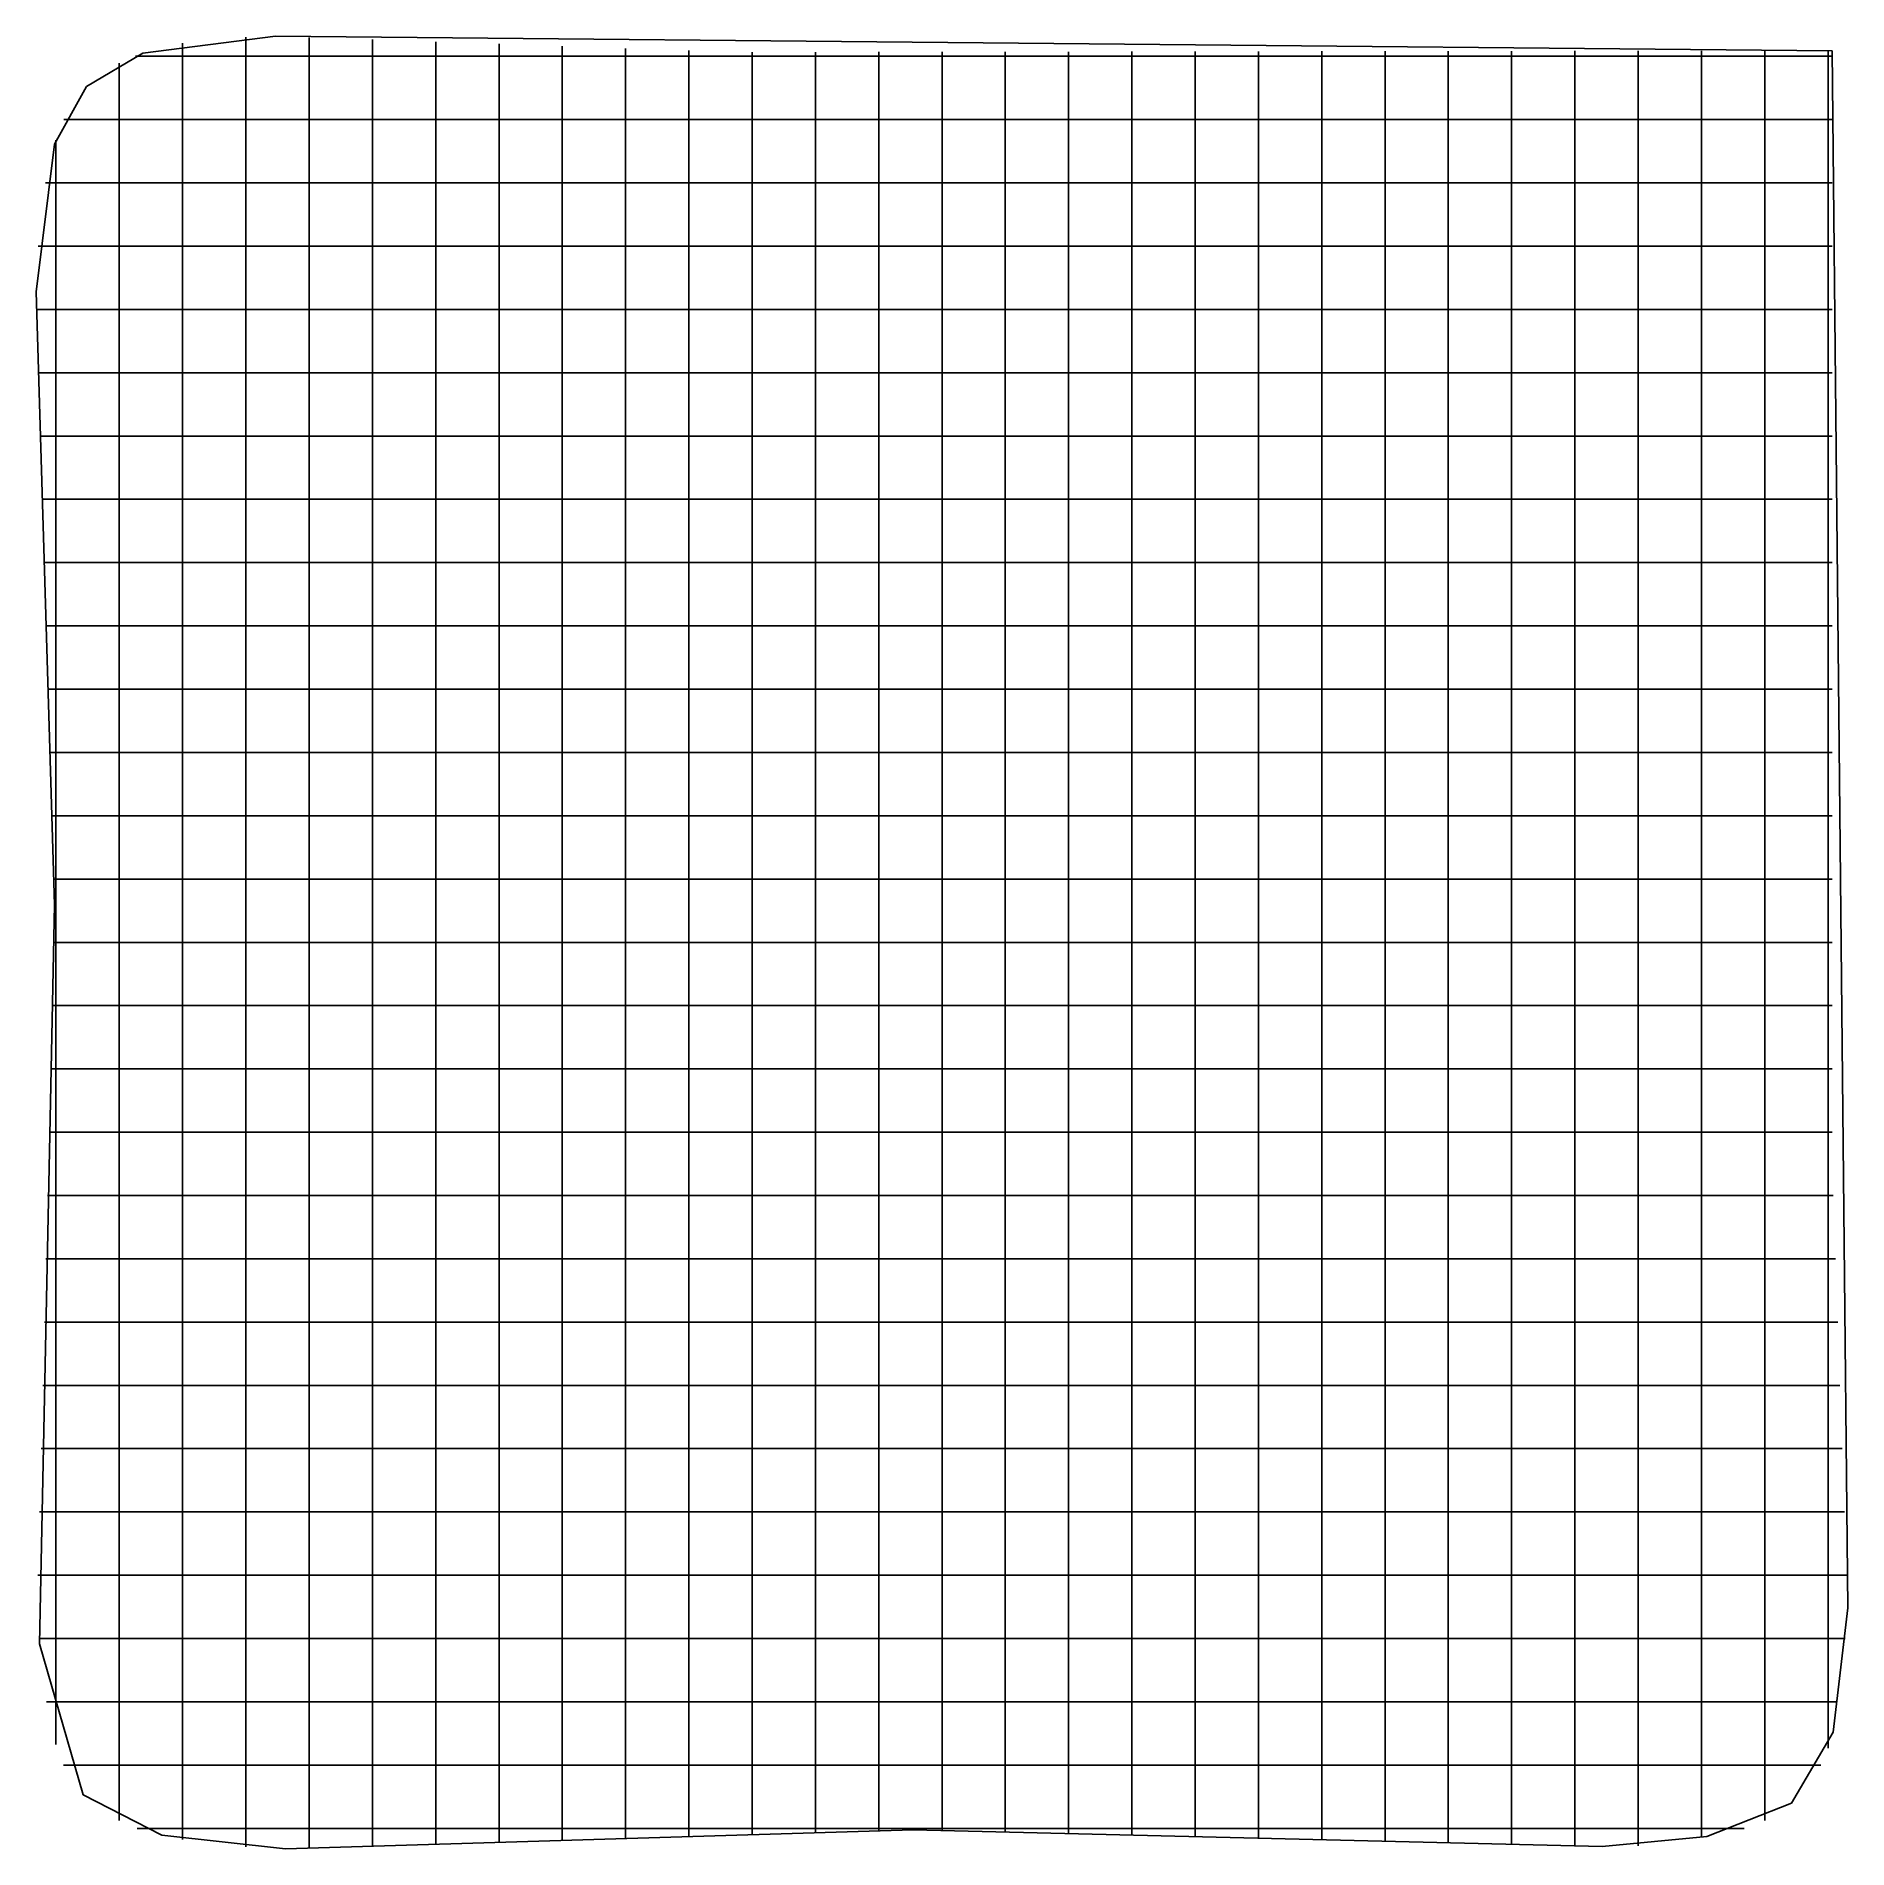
# Model space of a CAD drawing. Extents: x 0.4 to 14.7, y 0.4 to 14.8.
import ezdxf

# ---------------------------------------------------------------- set-up
doc = ezdxf.new("R2010")
doc.units = 0

msp = doc.modelspace()

# ---------------------------------------------------------------- linework, layer by layer
for p, q in [((2.326971, 14.750803), (1.277978, 14.617292)), ((2.326971, 14.750803), (1.277978, 14.617292)), ((14.624219, 14.6369), (2.326971, 14.750803)), ((14.624219, 14.6369), (2.326971, 14.750803)), ((1.277978, 14.617292), (0.833612, 14.353469)), ((1.277978, 14.617292), (0.833612, 14.353469)), ((1.592849, 14.684355), (1.592849, 14.695)), ((1.592849, 13.439165), (1.592849, 14.684355)), ((2.092849, 14.743), (2.092849, 14.744)), ((2.092849, 14.732355), (2.092849, 14.743)), ((2.092849, 13.384926), (2.092849, 14.732355)), ((2.592849, 14.731355), (2.592849, 14.742)), ((2.592849, 13.37621), (2.592849, 14.731355)), ((3.092849, 14.713355), (3.092849, 14.724)), ((3.092849, 13.391003), (3.092849, 14.713355)), ((3.592849, 14.696355), (3.592849, 14.707)), ((3.592849, 13.405832), (3.592849, 14.696355)), ((4.092849, 14.679319), (4.092849, 14.689965)), ((4.092849, 13.419661), (4.092849, 14.679319)), ((4.592849, 14.661355), (4.592849, 14.672)), ((4.592849, 13.43449), (4.592849, 14.661355)), ((5.092849, 14.644355), (5.092849, 14.655)), ((5.092849, 13.449319), (5.092849, 14.644355)), ((5.592849, 14.626355), (5.592849, 14.637)), ((5.592849, 13.464113), (5.592849, 14.626355)), ((6.092849, 14.614355), (6.092849, 14.625)), ((6.092849, 13.479119), (6.092849, 14.614355)), ((6.592849, 14.615355), (6.592849, 14.626)), ((6.592849, 13.493623), (6.592849, 14.615355)), ((7.092849, 14.616355), (7.092849, 14.627)), ((7.092849, 13.50909), (7.092849, 14.616355)), ((7.592849, 14.617355), (7.592849, 14.628)), ((7.592849, 13.505268), (7.592849, 14.617355)), ((8.092849, 14.617355), (8.092849, 14.628)), ((8.092849, 13.493694), (8.092849, 14.617355)), ((8.592849, 14.618355), (8.592849, 14.629)), ((8.592849, 13.482155), (8.592849, 14.618355)), ((9.092849, 14.619355), (9.092849, 14.63)), ((9.092849, 13.470616), (9.092849, 14.619355)), ((9.592849, 14.619355), (9.592849, 14.63)), ((9.592849, 13.459042), (9.592849, 14.619355)), ((10.092849, 14.620355), (10.092849, 14.631)), ((10.092849, 13.447503), (10.092849, 14.620355)), ((10.592849, 14.621355), (10.592849, 14.632)), ((10.592849, 13.435965), (10.592849, 14.621355)), ((11.092849, 14.622355), (11.092849, 14.633)), ((11.092849, 13.424426), (11.092849, 14.622355)), ((11.592849, 14.622355), (11.592849, 14.633)), ((11.592849, 13.412852), (11.592849, 14.622355)), ((12.092849, 14.623355), (12.092849, 14.634)), ((12.092849, 13.401313), (12.092849, 14.623355)), ((12.592849, 14.624355), (12.592849, 14.635)), ((12.592849, 13.389774), (12.592849, 14.624355)), ((13.092849, 14.625355), (13.092849, 14.635965)), ((13.092849, 13.38981), (13.092849, 14.625355)), ((13.592849, 14.625355), (13.592849, 14.636)), ((13.592849, 13.455397), (13.592849, 14.625355)), ((14.092849, 14.626355), (14.092849, 14.637)), ((14.092849, 13.581784), (14.092849, 14.626355)), ((14.592849, 14.627355), (14.592849, 14.638)), ((14.592849, 14.133523), (14.592849, 14.627355)), ((14.748449, 2.333484), (14.624219, 14.6369)), ((14.748449, 2.333484), (14.624219, 14.6369)), ((1.092849, 14.526319), (1.092849, 14.536965)), ((1.092849, 13.5782), (1.092849, 14.526319)), ((1.221, 14.592238), (1.231645, 14.592238)), ((1.221, 14.592238), (1.231645, 14.592238)), ((1.231645, 14.592238), (1.718726, 14.592238)), ((1.718726, 14.592238), (2.008081, 14.592238)), ((2.008081, 14.592238), (2.061306, 14.592238)), ((2.061306, 14.592238), (3.508081, 14.592238)), ((3.508081, 14.592238), (3.518726, 14.592238)), ((3.518726, 14.592238), (3.808081, 14.592238)), ((3.808081, 14.592238), (3.861306, 14.592238)), ((3.861306, 14.592238), (5.308081, 14.592238)), ((5.308081, 14.592238), (5.318726, 14.592238)), ((5.318726, 14.592238), (5.608081, 14.592238)), ((5.608081, 14.592238), (5.638171, 14.592238)), ((5.638171, 14.592238), (5.648816, 14.592238)), ((5.648816, 14.592238), (7.09559, 14.592238)), ((7.09559, 14.592238), (7.148816, 14.592238)), ((7.148816, 14.592238), (7.438171, 14.592238)), ((7.438171, 14.592238), (7.448816, 14.592238)), ((7.448816, 14.592238), (8.89559, 14.592238)), ((8.89559, 14.592238), (8.948816, 14.592238)), ((8.948816, 14.592238), (9.238171, 14.592238)), ((9.238171, 14.592238), (9.248816, 14.592238)), ((9.248816, 14.592238), (10.69559, 14.592238)), ((10.69559, 14.592238), (10.748816, 14.592238)), ((10.748816, 14.592238), (11.038171, 14.592238)), ((11.038171, 14.592238), (11.048816, 14.592238)), ((11.048816, 14.592238), (12.49559, 14.592238)), ((12.49559, 14.592238), (12.548816, 14.592238)), ((12.548816, 14.592238), (12.838171, 14.592238)), ((12.838171, 14.592238), (12.848816, 14.592238)), ((12.848816, 14.592238), (14.29559, 14.592238)), ((14.29559, 14.592238), (14.336645, 14.592238)), ((14.336645, 14.592238), (14.626, 14.592238)), ((0.833612, 14.353469), (0.581276, 13.897683)), ((0.833612, 14.353469), (0.581276, 13.897683)), ((0.654, 14.092238), (0.664645, 14.092238)), ((0.654, 14.092238), (0.664645, 14.092238)), ((0.664645, 14.092238), (1.698606, 14.092238)), ((1.698606, 14.092238), (1.751832, 14.092238)), ((1.751832, 14.092238), (2.041187, 14.092238)), ((2.041187, 14.092238), (2.051832, 14.092238)), ((2.051832, 14.092238), (3.498606, 14.092238)), ((3.498606, 14.092238), (3.551832, 14.092238)), ((3.551832, 14.092238), (3.841187, 14.092238)), ((3.841187, 14.092238), (3.851832, 14.092238)), ((3.851832, 14.092238), (5.298606, 14.092238)), ((5.298606, 14.092238), (5.351832, 14.092238)), ((5.351832, 14.092238), (5.641187, 14.092238)), ((5.641187, 14.092238), (5.651832, 14.092238)), ((5.651832, 14.092238), (7.098606, 14.092238)), ((7.098606, 14.092238), (7.151832, 14.092238)), ((7.151832, 14.092238), (7.441187, 14.092238)), ((7.441187, 14.092238), (7.451832, 14.092238)), ((7.451832, 14.092238), (8.898606, 14.092238)), ((8.898606, 14.092238), (8.951832, 14.092238)), ((8.951832, 14.092238), (9.241187, 14.092238)), ((9.241187, 14.092238), (9.251832, 14.092238)), ((9.251832, 14.092238), (10.698606, 14.092238)), ((10.698606, 14.092238), (10.751832, 14.092238)), ((10.751832, 14.092238), (11.041187, 14.092238)), ((11.041187, 14.092238), (11.051832, 14.092238)), ((11.051832, 14.092238), (12.498606, 14.092238)), ((12.498606, 14.092238), (12.551832, 14.092238)), ((12.551832, 14.092238), (12.841187, 14.092238)), ((12.841187, 14.092238), (12.851832, 14.092238)), ((12.851832, 14.092238), (14.298606, 14.092238)), ((14.298606, 14.092238), (14.336645, 14.092238)), ((14.336645, 14.092238), (14.626, 14.092238)), ((14.592849, 13.845132), (14.592849, 14.133523)), ((0.581276, 13.897683), (0.436889, 12.730699)), ((0.581276, 13.897683), (0.436889, 12.730699)), ((0.592849, 13.856685), (0.592849, 13.929)), ((0.592849, 13.845946), (0.592849, 13.856685)), ((0.592849, 12.399242), (0.592849, 13.845946)), ((14.592849, 13.791906), (14.592849, 13.845132)), ((14.592849, 12.344168), (14.592849, 13.791906)), ((0.511, 13.592238), (0.521645, 13.592238)), ((0.511, 13.592238), (0.521645, 13.592238)), ((0.521645, 13.592238), (1.693532, 13.592238)), ((1.092849, 13.524974), (1.092849, 13.5782)), ((1.092849, 13.235619), (1.092849, 13.524974)), ((1.693532, 13.592238), (1.746758, 13.592238)), ((1.746758, 13.592238), (2.036113, 13.592238)), ((2.036113, 13.592238), (2.046758, 13.592238)), ((2.046758, 13.592238), (3.493532, 13.592238)), ((3.493532, 13.592238), (3.546758, 13.592238)), ((3.546758, 13.592238), (3.836113, 13.592238)), ((3.836113, 13.592238), (3.846758, 13.592238)), ((3.846758, 13.592238), (5.293532, 13.592238)), ((5.293532, 13.592238), (5.346758, 13.592238)), ((5.346758, 13.592238), (5.636113, 13.592238)), ((5.592849, 13.410887), (5.592849, 13.464113)), ((5.636113, 13.592238), (5.646758, 13.592238)), ((5.646758, 13.592238), (7.093532, 13.592238)), ((6.092849, 13.425894), (6.092849, 13.479119)), ((6.592849, 13.440397), (6.592849, 13.493623)), ((7.092849, 13.455865), (7.092849, 13.50909)), ((7.093532, 13.592238), (7.146758, 13.592238)), ((7.146758, 13.592238), (7.436113, 13.592238)), ((7.436113, 13.592238), (7.446758, 13.592238)), ((7.446758, 13.592238), (8.893532, 13.592238)), ((7.592849, 13.452006), (7.592849, 13.505268)), ((8.092849, 13.440468), (8.092849, 13.493694)), ((8.592849, 13.428929), (8.592849, 13.482155)), ((8.893532, 13.592238), (8.946758, 13.592238)), ((8.946758, 13.592238), (9.236113, 13.592238)), ((9.092849, 13.41739), (9.092849, 13.470616)), ((9.236113, 13.592238), (9.246758, 13.592238)), ((9.246758, 13.592238), (10.693532, 13.592238)), ((10.693532, 13.592238), (10.746758, 13.592238)), ((10.746758, 13.592238), (11.036113, 13.592238)), ((11.036113, 13.592238), (11.046758, 13.592238)), ((11.046758, 13.592238), (12.493532, 13.592238)), ((12.493532, 13.592238), (12.546758, 13.592238)), ((12.546758, 13.592238), (12.836113, 13.592238)), ((12.836113, 13.592238), (12.846758, 13.592238)), ((12.846758, 13.592238), (14.293532, 13.592238)), ((14.092849, 13.528558), (14.092849, 13.581784)), ((14.092849, 13.239203), (14.092849, 13.528558)), ((14.293532, 13.592238), (14.336645, 13.592238)), ((14.336645, 13.592238), (14.626, 13.592238)), ((1.592849, 13.385939), (1.592849, 13.439165)), ((1.592849, 13.096584), (1.592849, 13.385939)), ((2.092849, 13.3317), (2.092849, 13.384926)), ((2.092849, 13.04331), (2.092849, 13.3317)), ((2.592849, 13.322948), (2.592849, 13.37621)), ((2.592849, 13.033594), (2.592849, 13.322948)), ((3.092849, 13.337777), (3.092849, 13.391003)), ((3.092849, 13.048423), (3.092849, 13.337777)), ((3.592849, 13.352606), (3.592849, 13.405832)), ((3.592849, 13.063252), (3.592849, 13.352606)), ((4.092849, 13.366435), (4.092849, 13.419661)), ((4.092849, 13.078045), (4.092849, 13.366435)), ((4.592849, 13.381265), (4.592849, 13.43449)), ((4.592849, 13.09191), (4.592849, 13.381265)), ((5.092849, 13.396094), (5.092849, 13.449319)), ((5.092849, 13.106739), (5.092849, 13.396094)), ((5.592849, 13.121532), (5.592849, 13.410887)), ((6.092849, 13.136539), (6.092849, 13.425894)), ((6.592849, 13.152006), (6.592849, 13.440397)), ((7.092849, 13.16651), (7.092849, 13.455865)), ((7.592849, 13.162652), (7.592849, 13.452006)), ((8.092849, 13.151113), (8.092849, 13.440468)), ((8.592849, 13.139574), (8.592849, 13.428929)), ((9.092849, 13.128035), (9.092849, 13.41739)), ((9.592849, 13.405816), (9.592849, 13.459042)), ((9.592849, 13.116461), (9.592849, 13.405816)), ((10.092849, 13.394277), (10.092849, 13.447503)), ((10.092849, 13.104923), (10.092849, 13.394277)), ((10.592849, 13.382739), (10.592849, 13.435965)), ((10.592849, 13.093384), (10.592849, 13.382739)), ((11.092849, 13.371165), (11.092849, 13.424426)), ((11.092849, 13.08181), (11.092849, 13.371165)), ((11.592849, 13.359626), (11.592849, 13.412852)), ((11.592849, 13.070271), (11.592849, 13.359626)), ((12.092849, 13.348087), (12.092849, 13.401313)), ((12.092849, 13.058732), (12.092849, 13.348087)), ((12.592849, 13.336548), (12.592849, 13.389774)), ((12.592849, 13.047194), (12.592849, 13.336548)), ((13.092849, 13.336548), (13.092849, 13.38981)), ((13.092849, 13.047194), (13.092849, 13.336548)), ((13.592849, 13.402171), (13.592849, 13.455397)), ((13.592849, 13.112816), (13.592849, 13.402171)), ((1.092849, 13.224974), (1.092849, 13.235619)), ((1.092849, 11.7782), (1.092849, 13.224974)), ((14.092849, 13.228558), (14.092849, 13.239203)), ((14.092849, 11.781784), (14.092849, 13.228558)), ((0.451, 13.092238), (0.461645, 13.092238)), ((0.451, 13.092238), (0.461645, 13.092238)), ((0.461645, 13.092238), (1.691403, 13.092238)), ((1.592849, 13.085939), (1.592849, 13.096584)), ((1.592849, 11.639165), (1.592849, 13.085939)), ((1.691403, 13.092238), (1.744629, 13.092238)), ((1.744629, 13.092238), (2.033984, 13.092238)), ((2.033984, 13.092238), (2.044629, 13.092238)), ((2.044629, 13.092238), (3.491403, 13.092238)), ((2.092849, 13.032665), (2.092849, 13.04331)), ((2.092849, 11.584926), (2.092849, 13.032665)), ((2.592849, 13.022984), (2.592849, 13.033594)), ((3.092849, 13.037777), (3.092849, 13.048423)), ((3.092849, 11.591003), (3.092849, 13.037777)), ((3.491403, 13.092238), (3.544629, 13.092238)), ((3.544629, 13.092238), (3.833984, 13.092238)), ((3.592849, 13.052606), (3.592849, 13.063252)), ((3.592849, 11.605832), (3.592849, 13.052606)), ((3.833984, 13.092238), (3.844629, 13.092238)), ((3.844629, 13.092238), (5.291403, 13.092238)), ((4.092849, 13.0674), (4.092849, 13.078045)), ((4.092849, 11.619661), (4.092849, 13.0674)), ((4.592849, 13.081265), (4.592849, 13.09191)), ((4.592849, 11.63449), (4.592849, 13.081265)), ((5.092849, 13.096094), (5.092849, 13.106739)), ((5.092849, 11.649319), (5.092849, 13.096094)), ((5.291403, 13.092238), (5.344629, 13.092238)), ((5.344629, 13.092238), (5.633984, 13.092238)), ((5.592849, 13.110887), (5.592849, 13.121532)), ((5.592849, 11.664113), (5.592849, 13.110887)), ((5.633984, 13.092238), (5.644629, 13.092238)), ((5.644629, 13.092238), (7.091403, 13.092238)), ((6.092849, 13.125894), (6.092849, 13.136539)), ((6.092849, 11.679119), (6.092849, 13.125894)), ((6.592849, 13.141361), (6.592849, 13.152006)), ((6.592849, 11.693623), (6.592849, 13.141361)), ((7.091403, 13.092238), (7.144629, 13.092238)), ((7.092849, 13.155865), (7.092849, 13.16651)), ((7.092849, 11.70909), (7.092849, 13.155865)), ((7.144629, 13.092238), (7.433984, 13.092238)), ((7.433984, 13.092238), (7.444629, 13.092238)), ((7.444629, 13.092238), (8.891403, 13.092238)), ((7.592849, 13.152042), (7.592849, 13.162652)), ((7.592849, 11.705268), (7.592849, 13.152042)), ((8.092849, 13.140468), (8.092849, 13.151113)), ((8.092849, 11.693694), (8.092849, 13.140468)), ((8.592849, 13.128929), (8.592849, 13.139574)), ((8.592849, 11.682155), (8.592849, 13.128929)), ((8.891403, 13.092238), (8.944629, 13.092238)), ((8.944629, 13.092238), (9.233984, 13.092238)), ((9.092849, 13.11739), (9.092849, 13.128035)), ((9.092849, 11.670616), (9.092849, 13.11739)), ((9.233984, 13.092238), (9.244629, 13.092238)), ((9.244629, 13.092238), (10.691403, 13.092238)), ((9.592849, 13.105816), (9.592849, 13.116461)), ((9.592849, 11.659042), (9.592849, 13.105816)), ((10.092849, 13.094277), (10.092849, 13.104923)), ((10.092849, 11.647503), (10.092849, 13.094277)), ((10.592849, 13.082739), (10.592849, 13.093384)), ((10.592849, 11.635965), (10.592849, 13.082739)), ((10.691403, 13.092238), (10.744629, 13.092238)), ((10.744629, 13.092238), (11.033984, 13.092238)), ((11.033984, 13.092238), (11.044629, 13.092238)), ((11.044629, 13.092238), (12.491403, 13.092238)), ((11.092849, 13.0712), (11.092849, 13.08181)), ((11.092849, 11.624426), (11.092849, 13.0712)), ((11.592849, 13.059626), (11.592849, 13.070271)), ((11.592849, 11.612852), (11.592849, 13.059626)), ((12.092849, 13.048087), (12.092849, 13.058732)), ((12.092849, 11.601313), (12.092849, 13.048087)), ((12.491403, 13.092238), (12.544629, 13.092238)), ((12.544629, 13.092238), (12.833984, 13.092238)), ((12.592849, 13.036548), (12.592849, 13.047194)), ((12.592849, 11.589774), (12.592849, 13.036548)), ((12.833984, 13.092238), (12.844629, 13.092238)), ((12.844629, 13.092238), (14.291403, 13.092238)), ((13.092849, 13.036584), (13.092849, 13.047194)), ((13.092849, 11.58981), (13.092849, 13.036584)), ((13.592849, 13.102171), (13.592849, 13.112816)), ((13.592849, 11.655397), (13.592849, 13.102171)), ((14.291403, 13.092238), (14.336645, 13.092238)), ((14.336645, 13.092238), (14.626, 13.092238)), ((2.592849, 11.57621), (2.592849, 13.022984)), ((0.436889, 12.730699), (0.581674, 7.889409)), ((0.436889, 12.730699), (0.581674, 7.889409)), ((0.438, 12.592238), (0.448645, 12.592238)), ((0.438, 12.592238), (0.448645, 12.592238)), ((0.448645, 12.592238), (1.690942, 12.592238)), ((1.690942, 12.592238), (1.744168, 12.592238)), ((1.744168, 12.592238), (2.033523, 12.592238)), ((2.033523, 12.592238), (2.044168, 12.592238)), ((2.044168, 12.592238), (3.490942, 12.592238)), ((3.490942, 12.592238), (3.544168, 12.592238)), ((3.544168, 12.592238), (3.833523, 12.592238)), ((3.833523, 12.592238), (3.844168, 12.592238)), ((3.844168, 12.592238), (5.290942, 12.592238)), ((5.290942, 12.592238), (5.344168, 12.592238)), ((5.344168, 12.592238), (5.633523, 12.592238)), ((5.633523, 12.592238), (5.644168, 12.592238)), ((5.644168, 12.592238), (7.090942, 12.592238)), ((7.090942, 12.592238), (7.144168, 12.592238)), ((7.144168, 12.592238), (7.433523, 12.592238)), ((7.433523, 12.592238), (7.444168, 12.592238)), ((7.444168, 12.592238), (8.890942, 12.592238)), ((8.890942, 12.592238), (8.944168, 12.592238)), ((8.944168, 12.592238), (9.233523, 12.592238)), ((9.233523, 12.592238), (9.244168, 12.592238)), ((9.244168, 12.592238), (10.690942, 12.592238)), ((10.690942, 12.592238), (10.744168, 12.592238)), ((10.744168, 12.592238), (11.033523, 12.592238)), ((11.033523, 12.592238), (11.044168, 12.592238)), ((11.044168, 12.592238), (12.490942, 12.592238)), ((12.490942, 12.592238), (12.544168, 12.592238)), ((12.544168, 12.592238), (12.833523, 12.592238)), ((12.833523, 12.592238), (12.844168, 12.592238)), ((12.844168, 12.592238), (14.290942, 12.592238)), ((14.290942, 12.592238), (14.336645, 12.592238)), ((14.336645, 12.592238), (14.626, 12.592238)), ((0.592849, 12.346016), (0.592849, 12.399242)), ((0.592849, 12.056661), (0.592849, 12.346016)), ((14.592849, 12.333523), (14.592849, 12.344168)), ((14.592849, 12.045132), (14.592849, 12.333523)), ((0.453, 12.092238), (0.463645, 12.092238)), ((0.453, 12.092238), (0.463645, 12.092238)), ((0.463645, 12.092238), (1.691474, 12.092238)), ((0.592849, 12.046016), (0.592849, 12.056661)), ((0.592849, 10.599242), (0.592849, 12.046016)), ((1.691474, 12.092238), (1.7447, 12.092238)), ((1.7447, 12.092238), (2.034055, 12.092238)), ((2.034055, 12.092238), (2.0447, 12.092238)), ((2.0447, 12.092238), (3.491474, 12.092238)), ((3.491474, 12.092238), (3.5447, 12.092238)), ((3.5447, 12.092238), (3.834055, 12.092238)), ((3.834055, 12.092238), (3.8447, 12.092238)), ((3.8447, 12.092238), (5.291474, 12.092238)), ((5.291474, 12.092238), (5.3447, 12.092238)), ((5.3447, 12.092238), (5.634055, 12.092238)), ((5.634055, 12.092238), (5.6447, 12.092238)), ((5.6447, 12.092238), (7.091474, 12.092238)), ((7.091474, 12.092238), (7.1447, 12.092238)), ((7.1447, 12.092238), (7.434055, 12.092238)), ((7.434055, 12.092238), (7.4447, 12.092238)), ((7.4447, 12.092238), (8.891474, 12.092238)), ((8.891474, 12.092238), (8.9447, 12.092238)), ((8.9447, 12.092238), (9.234055, 12.092238)), ((9.234055, 12.092238), (9.2447, 12.092238)), ((9.2447, 12.092238), (10.691474, 12.092238)), ((10.691474, 12.092238), (10.7447, 12.092238)), ((10.7447, 12.092238), (11.034055, 12.092238)), ((11.034055, 12.092238), (11.0447, 12.092238)), ((11.0447, 12.092238), (12.491474, 12.092238)), ((12.491474, 12.092238), (12.5447, 12.092238)), ((12.5447, 12.092238), (12.834055, 12.092238)), ((12.834055, 12.092238), (12.8447, 12.092238)), ((12.8447, 12.092238), (14.291474, 12.092238)), ((14.291474, 12.092238), (14.336645, 12.092238)), ((14.336645, 12.092238), (14.626, 12.092238)), ((14.592849, 11.991906), (14.592849, 12.045132)), ((14.592849, 10.544168), (14.592849, 11.991906)), ((1.092849, 11.724974), (1.092849, 11.7782)), ((14.092849, 11.728558), (14.092849, 11.781784)), ((1.092849, 11.435619), (1.092849, 11.724974)), ((1.592849, 11.585939), (1.592849, 11.639165)), ((3.592849, 11.552606), (3.592849, 11.605832)), ((4.092849, 11.566435), (4.092849, 11.619661)), ((4.592849, 11.581265), (4.592849, 11.63449)), ((5.092849, 11.596094), (5.092849, 11.649319)), ((5.592849, 11.610887), (5.592849, 11.664113)), ((5.592849, 11.321532), (5.592849, 11.610887)), ((6.092849, 11.625894), (6.092849, 11.679119)), ((6.092849, 11.336539), (6.092849, 11.625894)), ((6.592849, 11.640397), (6.592849, 11.693623)), ((6.592849, 11.352006), (6.592849, 11.640397)), ((7.092849, 11.655865), (7.092849, 11.70909)), ((7.092849, 11.36651), (7.092849, 11.655865)), ((7.592849, 11.652006), (7.592849, 11.705268)), ((7.592849, 11.362652), (7.592849, 11.652006)), ((8.092849, 11.640468), (8.092849, 11.693694)), ((8.092849, 11.351113), (8.092849, 11.640468)), ((8.592849, 11.628929), (8.592849, 11.682155)), ((8.592849, 11.339574), (8.592849, 11.628929)), ((9.092849, 11.61739), (9.092849, 11.670616)), ((9.092849, 11.328035), (9.092849, 11.61739)), ((9.592849, 11.605816), (9.592849, 11.659042)), ((9.592849, 11.316461), (9.592849, 11.605816)), ((10.092849, 11.594277), (10.092849, 11.647503)), ((10.592849, 11.582739), (10.592849, 11.635965)), ((11.092849, 11.571165), (11.092849, 11.624426)), ((11.592849, 11.559626), (11.592849, 11.612852)), ((12.092849, 11.548087), (12.092849, 11.601313)), ((13.592849, 11.602171), (13.592849, 11.655397)), ((13.592849, 11.312816), (13.592849, 11.602171)), ((14.092849, 11.439203), (14.092849, 11.728558)), ((0.468, 11.592238), (0.478645, 11.592238)), ((0.468, 11.592238), (0.478645, 11.592238)), ((0.478645, 11.592238), (1.692006, 11.592238)), ((1.592849, 11.296584), (1.592849, 11.585939)), ((1.692006, 11.592238), (1.745232, 11.592238)), ((1.745232, 11.592238), (2.034587, 11.592238)), ((2.034587, 11.592238), (2.045232, 11.592238)), ((2.045232, 11.592238), (3.492006, 11.592238)), ((2.092849, 11.5317), (2.092849, 11.584926)), ((2.092849, 11.24331), (2.092849, 11.5317)), ((2.592849, 11.522948), (2.592849, 11.57621)), ((2.592849, 11.233594), (2.592849, 11.522948)), ((3.092849, 11.537777), (3.092849, 11.591003)), ((3.092849, 11.248423), (3.092849, 11.537777)), ((3.492006, 11.592238), (3.545232, 11.592238)), ((3.545232, 11.592238), (3.834587, 11.592238)), ((3.592849, 11.263252), (3.592849, 11.552606)), ((3.834587, 11.592238), (3.845232, 11.592238)), ((3.845232, 11.592238), (5.292006, 11.592238)), ((4.092849, 11.278045), (4.092849, 11.566435)), ((4.592849, 11.29191), (4.592849, 11.581265)), ((5.092849, 11.306739), (5.092849, 11.596094)), ((5.292006, 11.592238), (5.345232, 11.592238)), ((5.345232, 11.592238), (5.634587, 11.592238)), ((5.634587, 11.592238), (5.645232, 11.592238)), ((5.645232, 11.592238), (7.092006, 11.592238)), ((7.092006, 11.592238), (7.145232, 11.592238)), ((7.145232, 11.592238), (7.434587, 11.592238)), ((7.434587, 11.592238), (7.445232, 11.592238)), ((7.445232, 11.592238), (8.892006, 11.592238)), ((8.892006, 11.592238), (8.945232, 11.592238)), ((8.945232, 11.592238), (9.234587, 11.592238)), ((9.234587, 11.592238), (9.245232, 11.592238)), ((9.245232, 11.592238), (10.692006, 11.592238)), ((10.092849, 11.304923), (10.092849, 11.594277)), ((10.592849, 11.293384), (10.592849, 11.582739)), ((10.692006, 11.592238), (10.745232, 11.592238)), ((10.745232, 11.592238), (11.034587, 11.592238)), ((11.034587, 11.592238), (11.045232, 11.592238)), ((11.045232, 11.592238), (12.492006, 11.592238)), ((11.092849, 11.28181), (11.092849, 11.571165)), ((11.592849, 11.270271), (11.592849, 11.559626)), ((12.092849, 11.258732), (12.092849, 11.548087)), ((12.492006, 11.592238), (12.545232, 11.592238)), ((12.545232, 11.592238), (12.834587, 11.592238)), ((12.592849, 11.536548), (12.592849, 11.589774)), ((12.592849, 11.247194), (12.592849, 11.536548)), ((12.834587, 11.592238), (12.845232, 11.592238)), ((12.845232, 11.592238), (14.292006, 11.592238)), ((13.092849, 11.536548), (13.092849, 11.58981)), ((13.092849, 11.247194), (13.092849, 11.536548)), ((14.292006, 11.592238), (14.336645, 11.592238)), ((14.336645, 11.592238), (14.626, 11.592238)), ((1.092849, 11.424974), (1.092849, 11.435619)), ((1.092849, 9.9782), (1.092849, 11.424974)), ((5.592849, 11.310887), (5.592849, 11.321532)), ((6.092849, 11.325894), (6.092849, 11.336539)), ((6.092849, 9.879119), (6.092849, 11.325894)), ((6.592849, 11.341361), (6.592849, 11.352006)), ((6.592849, 9.893623), (6.592849, 11.341361)), ((7.092849, 11.355865), (7.092849, 11.36651)), ((7.092849, 9.90909), (7.092849, 11.355865)), ((7.592849, 11.352042), (7.592849, 11.362652)), ((7.592849, 9.905268), (7.592849, 11.352042)), ((8.092849, 11.340468), (8.092849, 11.351113)), ((8.092849, 9.893694), (8.092849, 11.340468)), ((8.592849, 11.328929), (8.592849, 11.339574)), ((8.592849, 9.882155), (8.592849, 11.328929)), ((9.092849, 11.31739), (9.092849, 11.328035)), ((9.092849, 9.870616), (9.092849, 11.31739)), ((9.592849, 11.305816), (9.592849, 11.316461)), ((13.592849, 11.302171), (13.592849, 11.312816)), ((14.092849, 11.428558), (14.092849, 11.439203)), ((14.092849, 9.981784), (14.092849, 11.428558)), ((1.592849, 11.285939), (1.592849, 11.296584)), ((1.592849, 9.839165), (1.592849, 11.285939)), ((2.092849, 11.232665), (2.092849, 11.24331)), ((2.092849, 9.784926), (2.092849, 11.232665)), ((2.592849, 11.222984), (2.592849, 11.233594)), ((2.592849, 9.77621), (2.592849, 11.222984)), ((3.092849, 11.237777), (3.092849, 11.248423)), ((3.092849, 9.791003), (3.092849, 11.237777)), ((3.592849, 11.252606), (3.592849, 11.263252)), ((3.592849, 9.805832), (3.592849, 11.252606)), ((4.092849, 11.2674), (4.092849, 11.278045)), ((4.092849, 9.819661), (4.092849, 11.2674)), ((4.592849, 11.281265), (4.592849, 11.29191)), ((4.592849, 9.83449), (4.592849, 11.281265)), ((5.092849, 11.296094), (5.092849, 11.306739)), ((5.092849, 9.849319), (5.092849, 11.296094)), ((5.592849, 9.864113), (5.592849, 11.310887)), ((9.592849, 9.859042), (9.592849, 11.305816)), ((10.092849, 11.294277), (10.092849, 11.304923)), ((10.092849, 9.847503), (10.092849, 11.294277)), ((10.592849, 11.282739), (10.592849, 11.293384)), ((10.592849, 9.835965), (10.592849, 11.282739)), ((11.092849, 11.2712), (11.092849, 11.28181)), ((11.092849, 9.824426), (11.092849, 11.2712)), ((11.592849, 11.259626), (11.592849, 11.270271)), ((11.592849, 9.812852), (11.592849, 11.259626)), ((12.092849, 11.248087), (12.092849, 11.258732)), ((12.092849, 9.801313), (12.092849, 11.248087)), ((12.592849, 11.236548), (12.592849, 11.247194)), ((12.592849, 9.789774), (12.592849, 11.236548)), ((13.092849, 11.236584), (13.092849, 11.247194)), ((13.092849, 9.78981), (13.092849, 11.236584)), ((13.592849, 9.855397), (13.592849, 11.302171)), ((0.484, 11.092238), (0.494645, 11.092238)), ((0.484, 11.092238), (0.494645, 11.092238)), ((0.494645, 11.092238), (1.692574, 11.092238)), ((1.692574, 11.092238), (1.7458, 11.092238)), ((1.7458, 11.092238), (2.035155, 11.092238)), ((2.035155, 11.092238), (2.0458, 11.092238)), ((2.0458, 11.092238), (3.492574, 11.092238)), ((3.492574, 11.092238), (3.5458, 11.092238)), ((3.5458, 11.092238), (3.835155, 11.092238)), ((3.835155, 11.092238), (3.8458, 11.092238)), ((3.8458, 11.092238), (5.292574, 11.092238)), ((5.292574, 11.092238), (5.3458, 11.092238)), ((5.3458, 11.092238), (5.635155, 11.092238)), ((5.635155, 11.092238), (5.6458, 11.092238)), ((5.6458, 11.092238), (7.092574, 11.092238)), ((7.092574, 11.092238), (7.1458, 11.092238)), ((7.1458, 11.092238), (7.435155, 11.092238)), ((7.435155, 11.092238), (7.4458, 11.092238)), ((7.4458, 11.092238), (8.892574, 11.092238)), ((8.892574, 11.092238), (8.9458, 11.092238)), ((8.9458, 11.092238), (9.235155, 11.092238)), ((9.235155, 11.092238), (9.2458, 11.092238)), ((9.2458, 11.092238), (10.692574, 11.092238)), ((10.692574, 11.092238), (10.7458, 11.092238)), ((10.7458, 11.092238), (11.035155, 11.092238)), ((11.035155, 11.092238), (11.0458, 11.092238)), ((11.0458, 11.092238), (12.492574, 11.092238)), ((12.492574, 11.092238), (12.5458, 11.092238)), ((12.5458, 11.092238), (12.835155, 11.092238)), ((12.835155, 11.092238), (12.8458, 11.092238)), ((12.8458, 11.092238), (14.292574, 11.092238)), ((14.292574, 11.092238), (14.336645, 11.092238)), ((14.336645, 11.092238), (14.626, 11.092238)), ((0.592849, 10.546016), (0.592849, 10.599242)), ((0.499, 10.592238), (0.509645, 10.592238)), ((0.499, 10.592238), (0.509645, 10.592238)), ((0.509645, 10.592238), (1.693106, 10.592238)), ((0.592849, 10.256661), (0.592849, 10.546016)), ((1.693106, 10.592238), (1.746332, 10.592238)), ((1.746332, 10.592238), (2.035687, 10.592238)), ((2.035687, 10.592238), (2.046332, 10.592238)), ((2.046332, 10.592238), (3.493106, 10.592238)), ((3.493106, 10.592238), (3.546332, 10.592238)), ((3.546332, 10.592238), (3.835687, 10.592238)), ((3.835687, 10.592238), (3.846332, 10.592238)), ((3.846332, 10.592238), (5.293106, 10.592238)), ((5.293106, 10.592238), (5.346332, 10.592238)), ((5.346332, 10.592238), (5.635687, 10.592238)), ((5.635687, 10.592238), (5.646332, 10.592238)), ((5.646332, 10.592238), (7.093106, 10.592238)), ((7.093106, 10.592238), (7.146332, 10.592238)), ((7.146332, 10.592238), (7.435687, 10.592238)), ((7.435687, 10.592238), (7.446332, 10.592238)), ((7.446332, 10.592238), (8.893106, 10.592238)), ((8.893106, 10.592238), (8.946332, 10.592238)), ((8.946332, 10.592238), (9.235687, 10.592238)), ((9.235687, 10.592238), (9.246332, 10.592238)), ((9.246332, 10.592238), (10.693106, 10.592238)), ((10.693106, 10.592238), (10.746332, 10.592238)), ((10.746332, 10.592238), (11.035687, 10.592238)), ((11.035687, 10.592238), (11.046332, 10.592238)), ((11.046332, 10.592238), (12.493106, 10.592238)), ((12.493106, 10.592238), (12.546332, 10.592238)), ((12.546332, 10.592238), (12.835687, 10.592238)), ((12.835687, 10.592238), (12.846332, 10.592238)), ((12.846332, 10.592238), (14.293106, 10.592238)), ((14.293106, 10.592238), (14.336645, 10.592238)), ((14.336645, 10.592238), (14.626, 10.592238)), ((14.592849, 10.533523), (14.592849, 10.544168)), ((14.592849, 10.245132), (14.592849, 10.533523)), ((0.592849, 10.246016), (0.592849, 10.256661)), ((0.592849, 8.799242), (0.592849, 10.246016)), ((14.592849, 10.191906), (14.592849, 10.245132)), ((14.592849, 8.744168), (14.592849, 10.191906)), ((0.514, 10.092238), (0.524645, 10.092238)), ((0.514, 10.092238), (0.524645, 10.092238)), ((0.524645, 10.092238), (1.693639, 10.092238)), ((1.693639, 10.092238), (1.746865, 10.092238)), ((1.746865, 10.092238), (2.036219, 10.092238)), ((2.036219, 10.092238), (2.046865, 10.092238)), ((2.046865, 10.092238), (3.493639, 10.092238)), ((3.493639, 10.092238), (3.546865, 10.092238)), ((3.546865, 10.092238), (3.836219, 10.092238)), ((3.836219, 10.092238), (3.846865, 10.092238)), ((3.846865, 10.092238), (5.293639, 10.092238)), ((5.293639, 10.092238), (5.346865, 10.092238)), ((5.346865, 10.092238), (5.636219, 10.092238)), ((5.636219, 10.092238), (5.646865, 10.092238)), ((5.646865, 10.092238), (7.093639, 10.092238)), ((7.093639, 10.092238), (7.146865, 10.092238)), ((7.146865, 10.092238), (7.436219, 10.092238)), ((7.436219, 10.092238), (7.446865, 10.092238)), ((7.446865, 10.092238), (8.893639, 10.092238)), ((8.893639, 10.092238), (8.946865, 10.092238)), ((8.946865, 10.092238), (9.236219, 10.092238)), ((9.236219, 10.092238), (9.246865, 10.092238)), ((9.246865, 10.092238), (10.693639, 10.092238)), ((10.693639, 10.092238), (10.746865, 10.092238)), ((10.746865, 10.092238), (11.036219, 10.092238)), ((11.036219, 10.092238), (11.046865, 10.092238)), ((11.046865, 10.092238), (12.493639, 10.092238)), ((12.493639, 10.092238), (12.546865, 10.092238)), ((12.546865, 10.092238), (12.836219, 10.092238)), ((12.836219, 10.092238), (12.846865, 10.092238)), ((12.846865, 10.092238), (14.293639, 10.092238)), ((14.293639, 10.092238), (14.336645, 10.092238)), ((14.336645, 10.092238), (14.626, 10.092238)), ((1.092849, 9.924974), (1.092849, 9.9782)), ((1.092849, 9.635619), (1.092849, 9.924974)), ((6.592849, 9.840397), (6.592849, 9.893623)), ((7.092849, 9.855865), (7.092849, 9.90909)), ((7.592849, 9.852006), (7.592849, 9.905268)), ((8.092849, 9.840468), (8.092849, 9.893694)), ((8.592849, 9.828929), (8.592849, 9.882155)), ((14.092849, 9.928558), (14.092849, 9.981784)), ((14.092849, 9.639203), (14.092849, 9.928558)), ((1.592849, 9.785939), (1.592849, 9.839165)), ((1.592849, 9.496584), (1.592849, 9.785939)), ((2.092849, 9.7317), (2.092849, 9.784926)), ((2.592849, 9.722948), (2.592849, 9.77621)), ((3.092849, 9.737777), (3.092849, 9.791003)), ((3.092849, 9.448423), (3.092849, 9.737777)), ((3.592849, 9.752606), (3.592849, 9.805832)), ((3.592849, 9.463252), (3.592849, 9.752606)), ((4.092849, 9.766435), (4.092849, 9.819661)), ((4.092849, 9.478045), (4.092849, 9.766435)), ((4.592849, 9.781265), (4.592849, 9.83449)), ((4.592849, 9.49191), (4.592849, 9.781265)), ((5.092849, 9.796094), (5.092849, 9.849319)), ((5.092849, 9.506739), (5.092849, 9.796094)), ((5.592849, 9.810887), (5.592849, 9.864113)), ((5.592849, 9.521532), (5.592849, 9.810887)), ((6.092849, 9.825894), (6.092849, 9.879119)), ((6.092849, 9.536539), (6.092849, 9.825894)), ((6.592849, 9.552006), (6.592849, 9.840397)), ((7.092849, 9.56651), (7.092849, 9.855865)), ((7.592849, 9.562652), (7.592849, 9.852006)), ((8.092849, 9.551113), (8.092849, 9.840468)), ((8.592849, 9.539574), (8.592849, 9.828929)), ((9.092849, 9.81739), (9.092849, 9.870616)), ((9.092849, 9.528035), (9.092849, 9.81739)), ((9.592849, 9.805816), (9.592849, 9.859042)), ((9.592849, 9.516461), (9.592849, 9.805816)), ((10.092849, 9.794277), (10.092849, 9.847503)), ((10.092849, 9.504923), (10.092849, 9.794277)), ((10.592849, 9.782739), (10.592849, 9.835965)), ((10.592849, 9.493384), (10.592849, 9.782739)), ((11.092849, 9.771165), (11.092849, 9.824426)), ((11.092849, 9.48181), (11.092849, 9.771165)), ((11.592849, 9.759626), (11.592849, 9.812852)), ((11.592849, 9.470271), (11.592849, 9.759626)), ((12.092849, 9.748087), (12.092849, 9.801313)), ((12.092849, 9.458732), (12.092849, 9.748087)), ((12.592849, 9.736548), (12.592849, 9.789774)), ((13.092849, 9.736548), (13.092849, 9.78981)), ((13.592849, 9.802171), (13.592849, 9.855397)), ((13.592849, 9.512816), (13.592849, 9.802171)), ((1.092849, 9.624974), (1.092849, 9.635619)), ((1.092849, 8.1782), (1.092849, 9.624974)), ((2.092849, 9.44331), (2.092849, 9.7317)), ((2.592849, 9.433594), (2.592849, 9.722948)), ((12.592849, 9.447194), (12.592849, 9.736548)), ((13.092849, 9.447194), (13.092849, 9.736548)), ((14.092849, 9.628558), (14.092849, 9.639203)), ((14.092849, 8.181784), (14.092849, 9.628558)), ((0.529, 9.592238), (0.539645, 9.592238)), ((0.529, 9.592238), (0.539645, 9.592238)), ((0.539645, 9.592238), (1.694171, 9.592238)), ((1.592849, 9.485939), (1.592849, 9.496584)), ((1.592849, 8.039165), (1.592849, 9.485939)), ((1.694171, 9.592238), (1.747432, 9.592238)), ((1.747432, 9.592238), (2.036787, 9.592238)), ((2.036787, 9.592238), (2.047397, 9.592238)), ((2.047397, 9.592238), (3.494171, 9.592238)), ((3.494171, 9.592238), (3.547432, 9.592238)), ((3.547432, 9.592238), (3.836787, 9.592238)), ((3.592849, 9.452606), (3.592849, 9.463252)), ((3.592849, 8.005832), (3.592849, 9.452606)), ((3.836787, 9.592238), (3.847397, 9.592238)), ((3.847397, 9.592238), (5.294171, 9.592238)), ((4.092849, 9.4674), (4.092849, 9.478045)), ((4.092849, 8.019661), (4.092849, 9.4674)), ((4.592849, 9.481265), (4.592849, 9.49191)), ((4.592849, 8.03449), (4.592849, 9.481265)), ((5.092849, 9.496094), (5.092849, 9.506739)), ((5.092849, 8.049319), (5.092849, 9.496094)), ((5.294171, 9.592238), (5.347432, 9.592238)), ((5.347432, 9.592238), (5.636787, 9.592238)), ((5.592849, 9.510887), (5.592849, 9.521532)), ((5.592849, 8.064113), (5.592849, 9.510887)), ((5.636787, 9.592238), (5.647397, 9.592238)), ((5.647397, 9.592238), (7.094171, 9.592238)), ((6.092849, 9.525894), (6.092849, 9.536539)), ((6.092849, 8.079119), (6.092849, 9.525894)), ((6.592849, 9.541361), (6.592849, 9.552006)), ((6.592849, 8.093623), (6.592849, 9.541361)), ((7.092849, 9.555865), (7.092849, 9.56651)), ((7.092849, 8.10909), (7.092849, 9.555865)), ((7.094171, 9.592238), (7.147432, 9.592238)), ((7.147432, 9.592238), (7.436787, 9.592238)), ((7.436787, 9.592238), (7.447397, 9.592238)), ((7.447397, 9.592238), (8.894171, 9.592238)), ((7.592849, 9.552042), (7.592849, 9.562652)), ((7.592849, 8.105268), (7.592849, 9.552042)), ((8.092849, 9.540468), (8.092849, 9.551113)), ((8.092849, 8.093694), (8.092849, 9.540468)), ((8.592849, 9.528929), (8.592849, 9.539574)), ((8.592849, 8.082155), (8.592849, 9.528929)), ((8.894171, 9.592238), (8.947432, 9.592238)), ((8.947432, 9.592238), (9.236787, 9.592238)), ((9.092849, 9.51739), (9.092849, 9.528035)), ((9.092849, 8.070616), (9.092849, 9.51739)), ((9.236787, 9.592238), (9.247397, 9.592238)), ((9.247397, 9.592238), (10.694171, 9.592238)), ((9.592849, 9.505816), (9.592849, 9.516461)), ((9.592849, 8.059042), (9.592849, 9.505816)), ((10.092849, 9.494277), (10.092849, 9.504923)), ((10.092849, 8.047503), (10.092849, 9.494277)), ((10.592849, 9.482739), (10.592849, 9.493384)), ((10.592849, 8.035965), (10.592849, 9.482739)), ((10.694171, 9.592238), (10.747432, 9.592238)), ((10.747432, 9.592238), (11.036787, 9.592238)), ((11.036787, 9.592238), (11.047397, 9.592238)), ((11.047397, 9.592238), (12.494171, 9.592238)), ((11.092849, 9.4712), (11.092849, 9.48181)), ((11.092849, 8.024426), (11.092849, 9.4712)), ((11.592849, 9.459626), (11.592849, 9.470271)), ((11.592849, 8.012852), (11.592849, 9.459626)), ((12.092849, 9.448087), (12.092849, 9.458732)), ((12.494171, 9.592238), (12.547432, 9.592238)), ((12.547432, 9.592238), (12.836787, 9.592238)), ((12.836787, 9.592238), (12.847397, 9.592238)), ((12.847397, 9.592238), (14.294171, 9.592238)), ((13.592849, 9.502171), (13.592849, 9.512816)), ((13.592849, 8.055397), (13.592849, 9.502171)), ((14.294171, 9.592238), (14.336645, 9.592238)), ((14.336645, 9.592238), (14.626, 9.592238)), ((2.092849, 9.432665), (2.092849, 9.44331)), ((2.092849, 7.984926), (2.092849, 9.432665)), ((2.592849, 9.422984), (2.592849, 9.433594)), ((2.592849, 7.97621), (2.592849, 9.422984)), ((3.092849, 9.437777), (3.092849, 9.448423)), ((3.092849, 7.991003), (3.092849, 9.437777)), ((12.092849, 8.001313), (12.092849, 9.448087)), ((12.592849, 9.436548), (12.592849, 9.447194)), ((12.592849, 7.989774), (12.592849, 9.436548)), ((13.092849, 9.436584), (13.092849, 9.447194)), ((13.092849, 7.98981), (13.092849, 9.436584)), ((0.545, 9.092238), (0.555645, 9.092238)), ((0.545, 9.092238), (0.555645, 9.092238)), ((0.555645, 9.092238), (1.694739, 9.092238)), ((1.694739, 9.092238), (1.747965, 9.092238)), ((1.747965, 9.092238), (2.037319, 9.092238)), ((2.037319, 9.092238), (2.047965, 9.092238)), ((2.047965, 9.092238), (3.494739, 9.092238)), ((3.494739, 9.092238), (3.547965, 9.092238)), ((3.547965, 9.092238), (3.837319, 9.092238)), ((3.837319, 9.092238), (3.847965, 9.092238)), ((3.847965, 9.092238), (5.294739, 9.092238)), ((5.294739, 9.092238), (5.347965, 9.092238)), ((5.347965, 9.092238), (5.637319, 9.092238)), ((5.637319, 9.092238), (5.647965, 9.092238)), ((5.647965, 9.092238), (7.094739, 9.092238)), ((7.094739, 9.092238), (7.147965, 9.092238)), ((7.147965, 9.092238), (7.437319, 9.092238)), ((7.437319, 9.092238), (7.447965, 9.092238)), ((7.447965, 9.092238), (8.894739, 9.092238)), ((8.894739, 9.092238), (8.947965, 9.092238)), ((8.947965, 9.092238), (9.237319, 9.092238)), ((9.237319, 9.092238), (9.247965, 9.092238)), ((9.247965, 9.092238), (10.694739, 9.092238)), ((10.694739, 9.092238), (10.747965, 9.092238)), ((10.747965, 9.092238), (11.037319, 9.092238)), ((11.037319, 9.092238), (11.047965, 9.092238)), ((11.047965, 9.092238), (12.494739, 9.092238)), ((12.494739, 9.092238), (12.547965, 9.092238)), ((12.547965, 9.092238), (12.837319, 9.092238)), ((12.837319, 9.092238), (12.847965, 9.092238)), ((12.847965, 9.092238), (14.294739, 9.092238)), ((14.294739, 9.092238), (14.336645, 9.092238)), ((14.336645, 9.092238), (14.626, 9.092238)), ((0.592849, 8.746016), (0.592849, 8.799242)), ((0.592849, 8.456661), (0.592849, 8.746016)), ((14.592849, 8.733523), (14.592849, 8.744168)), ((0.56, 8.592238), (0.570645, 8.592238)), ((0.56, 8.592238), (0.570645, 8.592238)), ((0.570645, 8.592238), (1.695271, 8.592238)), ((1.695271, 8.592238), (1.748497, 8.592238)), ((1.748497, 8.592238), (2.037852, 8.592238)), ((2.037852, 8.592238), (2.048497, 8.592238)), ((2.048497, 8.592238), (3.495271, 8.592238)), ((3.495271, 8.592238), (3.548497, 8.592238)), ((3.548497, 8.592238), (3.837852, 8.592238)), ((3.837852, 8.592238), (3.848497, 8.592238)), ((3.848497, 8.592238), (5.295271, 8.592238)), ((5.295271, 8.592238), (5.348497, 8.592238)), ((5.348497, 8.592238), (5.637852, 8.592238)), ((5.637852, 8.592238), (5.648497, 8.592238)), ((5.648497, 8.592238), (7.095271, 8.592238)), ((7.095271, 8.592238), (7.148497, 8.592238)), ((7.148497, 8.592238), (7.437852, 8.592238)), ((7.437852, 8.592238), (7.448497, 8.592238)), ((7.448497, 8.592238), (8.895271, 8.592238)), ((8.895271, 8.592238), (8.948497, 8.592238)), ((8.948497, 8.592238), (9.237852, 8.592238)), ((9.237852, 8.592238), (9.248497, 8.592238)), ((9.248497, 8.592238), (10.695271, 8.592238)), ((10.695271, 8.592238), (10.748497, 8.592238)), ((10.748497, 8.592238), (11.037852, 8.592238)), ((11.037852, 8.592238), (11.048497, 8.592238)), ((11.048497, 8.592238), (12.495271, 8.592238)), ((12.495271, 8.592238), (12.548497, 8.592238)), ((12.548497, 8.592238), (12.837852, 8.592238)), ((12.837852, 8.592238), (12.848497, 8.592238)), ((12.848497, 8.592238), (14.295271, 8.592238)), ((14.295271, 8.592238), (14.336645, 8.592238)), ((14.336645, 8.592238), (14.626, 8.592238)), ((14.592849, 8.445132), (14.592849, 8.733523)), ((0.592849, 8.446016), (0.592849, 8.456661)), ((0.592849, 6.999242), (0.592849, 8.446016)), ((14.592849, 8.391906), (14.592849, 8.445132)), ((14.592849, 6.944168), (14.592849, 8.391906)), ((1.092849, 8.124974), (1.092849, 8.1782)), ((14.092849, 8.128558), (14.092849, 8.181784)), ((0.575, 8.092238), (0.585645, 8.092238)), ((0.575, 8.092238), (0.585645, 8.092238)), ((0.585645, 8.092238), (1.695803, 8.092238)), ((1.092849, 7.835619), (1.092849, 8.124974)), ((1.592849, 7.985939), (1.592849, 8.039165)), ((1.695803, 8.092238), (1.749065, 8.092238)), ((1.749065, 8.092238), (2.038419, 8.092238)), ((2.038419, 8.092238), (2.049029, 8.092238)), ((2.049029, 8.092238), (3.495803, 8.092238)), ((3.495803, 8.092238), (3.549065, 8.092238)), ((3.549065, 8.092238), (3.838419, 8.092238)), ((3.838419, 8.092238), (3.849029, 8.092238)), ((3.849029, 8.092238), (5.295803, 8.092238)), ((4.092849, 7.966435), (4.092849, 8.019661)), ((4.592849, 7.981265), (4.592849, 8.03449)), ((5.092849, 7.996094), (5.092849, 8.049319)), ((5.295803, 8.092238), (5.349065, 8.092238)), ((5.349065, 8.092238), (5.638419, 8.092238)), ((5.592849, 8.010887), (5.592849, 8.064113)), ((5.638419, 8.092238), (5.649029, 8.092238)), ((5.649029, 8.092238), (7.095803, 8.092238)), ((6.092849, 8.025894), (6.092849, 8.079119)), ((6.092849, 7.736539), (6.092849, 8.025894)), ((6.592849, 8.040397), (6.592849, 8.093623)), ((6.592849, 7.752006), (6.592849, 8.040397)), ((7.092849, 8.055865), (7.092849, 8.10909)), ((7.092849, 7.76651), (7.092849, 8.055865)), ((7.095803, 8.092238), (7.149065, 8.092238)), ((7.149065, 8.092238), (7.438419, 8.092238)), ((7.438419, 8.092238), (7.449029, 8.092238)), ((7.449029, 8.092238), (8.895803, 8.092238)), ((7.592849, 8.052006), (7.592849, 8.105268)), ((7.592849, 7.762652), (7.592849, 8.052006)), ((8.092849, 8.040468), (8.092849, 8.093694)), ((8.092849, 7.751113), (8.092849, 8.040468)), ((8.592849, 8.028929), (8.592849, 8.082155)), ((8.592849, 7.739574), (8.592849, 8.028929)), ((8.895803, 8.092238), (8.949065, 8.092238)), ((8.949065, 8.092238), (9.238419, 8.092238)), ((9.092849, 8.01739), (9.092849, 8.070616)), ((9.238419, 8.092238), (9.249029, 8.092238)), ((9.249029, 8.092238), (10.695803, 8.092238)), ((9.592849, 8.005816), (9.592849, 8.059042)), ((10.092849, 7.994277), (10.092849, 8.047503)), ((10.592849, 7.982739), (10.592849, 8.035965)), ((10.695803, 8.092238), (10.749065, 8.092238)), ((10.749065, 8.092238), (11.038419, 8.092238)), ((11.038419, 8.092238), (11.049029, 8.092238)), ((11.049029, 8.092238), (12.495803, 8.092238)), ((11.092849, 7.971165), (11.092849, 8.024426)), ((12.495803, 8.092238), (12.549065, 8.092238)), ((12.549065, 8.092238), (12.838419, 8.092238)), ((12.838419, 8.092238), (12.849029, 8.092238)), ((12.849029, 8.092238), (14.295803, 8.092238)), ((13.592849, 8.002171), (13.592849, 8.055397)), ((14.092849, 7.839203), (14.092849, 8.128558)), ((14.295803, 8.092238), (14.336645, 8.092238)), ((14.336645, 8.092238), (14.626, 8.092238)), ((0.581674, 7.889409), (0.461615, 2.048926)), ((0.581674, 7.889409), (0.461615, 2.048926)), ((1.592849, 7.696584), (1.592849, 7.985939)), ((2.092849, 7.9317), (2.092849, 7.984926)), ((2.092849, 7.64331), (2.092849, 7.9317)), ((2.592849, 7.922948), (2.592849, 7.97621)), ((2.592849, 7.633594), (2.592849, 7.922948)), ((3.092849, 7.937777), (3.092849, 7.991003)), ((3.092849, 7.648423), (3.092849, 7.937777)), ((3.592849, 7.952606), (3.592849, 8.005832)), ((3.592849, 7.663252), (3.592849, 7.952606)), ((4.092849, 7.678045), (4.092849, 7.966435)), ((4.592849, 7.69191), (4.592849, 7.981265)), ((5.092849, 7.706739), (5.092849, 7.996094)), ((5.592849, 7.721532), (5.592849, 8.010887)), ((9.092849, 7.728035), (9.092849, 8.01739)), ((9.592849, 7.716461), (9.592849, 8.005816)), ((10.092849, 7.704923), (10.092849, 7.994277)), ((10.592849, 7.693384), (10.592849, 7.982739)), ((11.092849, 7.68181), (11.092849, 7.971165)), ((11.592849, 7.959626), (11.592849, 8.012852)), ((11.592849, 7.670271), (11.592849, 7.959626)), ((12.092849, 7.948087), (12.092849, 8.001313)), ((12.092849, 7.658732), (12.092849, 7.948087)), ((12.592849, 7.936548), (12.592849, 7.989774)), ((12.592849, 7.647194), (12.592849, 7.936548)), ((13.092849, 7.936548), (13.092849, 7.98981)), ((13.092849, 7.647194), (13.092849, 7.936548)), ((13.592849, 7.712816), (13.592849, 8.002171)), ((1.092849, 7.824974), (1.092849, 7.835619)), ((1.092849, 6.3782), (1.092849, 7.824974)), ((6.092849, 7.725894), (6.092849, 7.736539)), ((6.592849, 7.741361), (6.592849, 7.752006)), ((6.592849, 6.293623), (6.592849, 7.741361)), ((7.092849, 7.755865), (7.092849, 7.76651)), ((7.092849, 6.30909), (7.092849, 7.755865)), ((7.592849, 7.752042), (7.592849, 7.762652)), ((7.592849, 6.305268), (7.592849, 7.752042)), ((8.092849, 7.740468), (8.092849, 7.751113)), ((8.092849, 6.293694), (8.092849, 7.740468)), ((8.592849, 7.728929), (8.592849, 7.739574)), ((14.092849, 7.828558), (14.092849, 7.839203)), ((14.092849, 6.381784), (14.092849, 7.828558)), ((0.576, 7.592238), (0.586645, 7.592238)), ((0.576, 7.592238), (0.586645, 7.592238)), ((0.586645, 7.592238), (1.695839, 7.592238)), ((1.592849, 7.685939), (1.592849, 7.696584)), ((1.592849, 6.239165), (1.592849, 7.685939)), ((1.695839, 7.592238), (1.7491, 7.592238)), ((1.7491, 7.592238), (2.038455, 7.592238)), ((2.038455, 7.592238), (2.049065, 7.592238)), ((2.049065, 7.592238), (3.495839, 7.592238)), ((2.092849, 7.632665), (2.092849, 7.64331)), ((2.092849, 6.184926), (2.092849, 7.632665)), ((2.592849, 7.622984), (2.592849, 7.633594)), ((2.592849, 6.17621), (2.592849, 7.622984)), ((3.092849, 7.637777), (3.092849, 7.648423)), ((3.092849, 6.191003), (3.092849, 7.637777)), ((3.495839, 7.592238), (3.5491, 7.592238)), ((3.5491, 7.592238), (3.838455, 7.592238)), ((3.592849, 7.652606), (3.592849, 7.663252)), ((3.592849, 6.205832), (3.592849, 7.652606)), ((3.838455, 7.592238), (3.849065, 7.592238)), ((3.849065, 7.592238), (5.295839, 7.592238)), ((4.092849, 7.6674), (4.092849, 7.678045)), ((4.092849, 6.219661), (4.092849, 7.6674)), ((4.592849, 7.681265), (4.592849, 7.69191)), ((4.592849, 6.23449), (4.592849, 7.681265)), ((5.092849, 7.696094), (5.092849, 7.706739)), ((5.092849, 6.249319), (5.092849, 7.696094)), ((5.295839, 7.592238), (5.3491, 7.592238)), ((5.3491, 7.592238), (5.638455, 7.592238)), ((5.592849, 7.710887), (5.592849, 7.721532)), ((5.592849, 6.264113), (5.592849, 7.710887)), ((5.638455, 7.592238), (5.649065, 7.592238)), ((5.649065, 7.592238), (7.095839, 7.592238)), ((6.092849, 6.279119), (6.092849, 7.725894)), ((7.095839, 7.592238), (7.1491, 7.592238)), ((7.1491, 7.592238), (7.438455, 7.592238)), ((7.438455, 7.592238), (7.449065, 7.592238)), ((7.449065, 7.592238), (8.895839, 7.592238)), ((8.592849, 6.282155), (8.592849, 7.728929)), ((8.895839, 7.592238), (8.9491, 7.592238)), ((8.9491, 7.592238), (9.238455, 7.592238)), ((9.092849, 7.71739), (9.092849, 7.728035)), ((9.092849, 6.270616), (9.092849, 7.71739)), ((9.238455, 7.592238), (9.249065, 7.592238)), ((9.249065, 7.592238), (10.695839, 7.592238)), ((9.592849, 7.705816), (9.592849, 7.716461)), ((9.592849, 6.259042), (9.592849, 7.705816)), ((10.092849, 7.694277), (10.092849, 7.704923)), ((10.092849, 6.247503), (10.092849, 7.694277)), ((10.592849, 7.682739), (10.592849, 7.693384)), ((10.592849, 6.235965), (10.592849, 7.682739)), ((10.695839, 7.592238), (10.7491, 7.592238)), ((10.7491, 7.592238), (11.038455, 7.592238)), ((11.038455, 7.592238), (11.049065, 7.592238)), ((11.049065, 7.592238), (12.495839, 7.592238)), ((11.092849, 7.6712), (11.092849, 7.68181)), ((11.092849, 6.224426), (11.092849, 7.6712)), ((11.592849, 7.659626), (11.592849, 7.670271)), ((11.592849, 6.212852), (11.592849, 7.659626)), ((12.092849, 7.648087), (12.092849, 7.658732)), ((12.092849, 6.201313), (12.092849, 7.648087)), ((12.495839, 7.592238), (12.5491, 7.592238)), ((12.5491, 7.592238), (12.838455, 7.592238)), ((12.592849, 7.636548), (12.592849, 7.647194)), ((12.592849, 6.189774), (12.592849, 7.636548)), ((12.838455, 7.592238), (12.849065, 7.592238)), ((12.849065, 7.592238), (14.295839, 7.592238)), ((13.092849, 7.636584), (13.092849, 7.647194)), ((13.092849, 6.18981), (13.092849, 7.636584)), ((13.592849, 7.702171), (13.592849, 7.712816)), ((13.592849, 6.255397), (13.592849, 7.702171)), ((14.295839, 7.592238), (14.336645, 7.592238)), ((14.336645, 7.592238), (14.626, 7.592238)), ((0.564, 7.092238), (0.574645, 7.092238)), ((0.564, 7.092238), (0.574645, 7.092238)), ((0.574645, 7.092238), (1.695413, 7.092238)), ((1.695413, 7.092238), (1.748639, 7.092238)), ((1.748639, 7.092238), (2.037994, 7.092238)), ((2.037994, 7.092238), (2.048639, 7.092238)), ((2.048639, 7.092238), (3.495413, 7.092238)), ((3.495413, 7.092238), (3.548639, 7.092238)), ((3.548639, 7.092238), (3.837994, 7.092238)), ((3.837994, 7.092238), (3.848639, 7.092238)), ((3.848639, 7.092238), (5.295413, 7.092238)), ((5.295413, 7.092238), (5.348639, 7.092238)), ((5.348639, 7.092238), (5.637994, 7.092238)), ((5.637994, 7.092238), (5.648639, 7.092238)), ((5.648639, 7.092238), (7.095413, 7.092238)), ((7.095413, 7.092238), (7.148639, 7.092238)), ((7.148639, 7.092238), (7.437994, 7.092238)), ((7.437994, 7.092238), (7.448639, 7.092238)), ((7.448639, 7.092238), (8.895413, 7.092238)), ((8.895413, 7.092238), (8.948639, 7.092238)), ((8.948639, 7.092238), (9.237994, 7.092238)), ((9.237994, 7.092238), (9.248639, 7.092238)), ((9.248639, 7.092238), (10.695413, 7.092238)), ((10.695413, 7.092238), (10.748639, 7.092238)), ((10.748639, 7.092238), (11.037994, 7.092238)), ((11.037994, 7.092238), (11.048639, 7.092238)), ((11.048639, 7.092238), (12.495413, 7.092238)), ((12.495413, 7.092238), (12.548639, 7.092238)), ((12.548639, 7.092238), (12.837994, 7.092238)), ((12.837994, 7.092238), (12.848639, 7.092238)), ((12.848639, 7.092238), (14.295413, 7.092238)), ((14.295413, 7.092238), (14.336645, 7.092238)), ((14.336645, 7.092238), (14.626, 7.092238)), ((0.592849, 6.946016), (0.592849, 6.999242)), ((0.592849, 6.656661), (0.592849, 6.946016)), ((14.592849, 6.933523), (14.592849, 6.944168)), ((14.592849, 6.645132), (14.592849, 6.933523)), ((0.551, 6.592238), (0.561645, 6.592238)), ((0.551, 6.592238), (0.561645, 6.592238)), ((0.561645, 6.592238), (1.694952, 6.592238)), ((0.592849, 6.646016), (0.592849, 6.656661)), ((0.592849, 5.199242), (0.592849, 6.646016)), ((1.694952, 6.592238), (1.748177, 6.592238)), ((1.748177, 6.592238), (2.037532, 6.592238)), ((2.037532, 6.592238), (2.048177, 6.592238)), ((2.048177, 6.592238), (3.494952, 6.592238)), ((3.494952, 6.592238), (3.548177, 6.592238)), ((3.548177, 6.592238), (3.837532, 6.592238)), ((3.837532, 6.592238), (3.848177, 6.592238)), ((3.848177, 6.592238), (5.294952, 6.592238)), ((5.294952, 6.592238), (5.348177, 6.592238)), ((5.348177, 6.592238), (5.637532, 6.592238)), ((5.637532, 6.592238), (5.648177, 6.592238)), ((5.648177, 6.592238), (7.094952, 6.592238)), ((7.094952, 6.592238), (7.148177, 6.592238)), ((7.148177, 6.592238), (7.437532, 6.592238)), ((7.437532, 6.592238), (7.448177, 6.592238)), ((7.448177, 6.592238), (8.894952, 6.592238)), ((8.894952, 6.592238), (8.948177, 6.592238)), ((8.948177, 6.592238), (9.237532, 6.592238)), ((9.237532, 6.592238), (9.248177, 6.592238)), ((9.248177, 6.592238), (10.694952, 6.592238)), ((10.694952, 6.592238), (10.748177, 6.592238)), ((10.748177, 6.592238), (11.037532, 6.592238)), ((11.037532, 6.592238), (11.048177, 6.592238)), ((11.048177, 6.592238), (12.494952, 6.592238)), ((12.494952, 6.592238), (12.548177, 6.592238)), ((12.548177, 6.592238), (12.837532, 6.592238)), ((12.837532, 6.592238), (12.848177, 6.592238)), ((12.848177, 6.592238), (14.294952, 6.592238)), ((14.294952, 6.592238), (14.336645, 6.592238)), ((14.336645, 6.592238), (14.626, 6.592238)), ((14.592849, 6.591906), (14.592849, 6.645132)), ((14.592849, 5.144168), (14.592849, 6.591906)), ((1.092849, 6.324974), (1.092849, 6.3782)), ((1.092849, 6.035619), (1.092849, 6.324974)), ((7.092849, 6.255865), (7.092849, 6.30909)), ((7.592849, 6.252006), (7.592849, 6.305268)), ((14.092849, 6.328558), (14.092849, 6.381784)), ((14.092849, 6.039203), (14.092849, 6.328558)), ((1.592849, 6.185939), (1.592849, 6.239165)), ((1.592849, 5.896584), (1.592849, 6.185939)), ((2.092849, 6.1317), (2.092849, 6.184926)), ((2.592849, 6.122948), (2.592849, 6.17621)), ((3.092849, 6.137777), (3.092849, 6.191003)), ((3.592849, 6.152606), (3.592849, 6.205832)), ((4.092849, 6.166435), (4.092849, 6.219661)), ((4.092849, 5.878045), (4.092849, 6.166435)), ((4.592849, 6.181265), (4.592849, 6.23449)), ((4.592849, 5.89191), (4.592849, 6.181265)), ((5.092849, 6.196094), (5.092849, 6.249319)), ((5.092849, 5.906739), (5.092849, 6.196094)), ((5.592849, 6.210887), (5.592849, 6.264113)), ((5.592849, 5.921532), (5.592849, 6.210887)), ((6.092849, 6.225894), (6.092849, 6.279119)), ((6.092849, 5.936539), (6.092849, 6.225894)), ((6.592849, 6.240397), (6.592849, 6.293623)), ((6.592849, 5.952006), (6.592849, 6.240397)), ((7.092849, 5.96651), (7.092849, 6.255865)), ((7.592849, 5.962652), (7.592849, 6.252006)), ((8.092849, 6.240468), (8.092849, 6.293694)), ((8.092849, 5.951113), (8.092849, 6.240468)), ((8.592849, 6.228929), (8.592849, 6.282155)), ((8.592849, 5.939574), (8.592849, 6.228929)), ((9.092849, 6.21739), (9.092849, 6.270616)), ((9.092849, 5.928035), (9.092849, 6.21739)), ((9.592849, 6.205816), (9.592849, 6.259042)), ((9.592849, 5.916461), (9.592849, 6.205816)), ((10.092849, 6.194277), (10.092849, 6.247503)), ((10.092849, 5.904923), (10.092849, 6.194277)), ((10.592849, 6.182739), (10.592849, 6.235965)), ((10.592849, 5.893384), (10.592849, 6.182739)), ((11.092849, 6.171165), (11.092849, 6.224426)), ((11.092849, 5.88181), (11.092849, 6.171165)), ((11.592849, 6.159626), (11.592849, 6.212852)), ((11.592849, 5.870271), (11.592849, 6.159626)), ((12.092849, 6.148087), (12.092849, 6.201313)), ((12.592849, 6.136548), (12.592849, 6.189774)), ((13.092849, 6.136548), (13.092849, 6.18981)), ((13.592849, 6.202171), (13.592849, 6.255397)), ((13.592849, 5.912816), (13.592849, 6.202171)), ((0.539, 6.092238), (0.549645, 6.092238)), ((0.539, 6.092238), (0.549645, 6.092238)), ((0.549645, 6.092238), (1.694526, 6.092238)), ((1.092849, 6.024974), (1.092849, 6.035619)), ((1.092849, 4.5782), (1.092849, 6.024974)), ((1.694526, 6.092238), (1.747752, 6.092238)), ((1.747752, 6.092238), (2.037106, 6.092238)), ((2.037106, 6.092238), (2.047752, 6.092238)), ((2.047752, 6.092238), (3.494526, 6.092238)), ((2.092849, 5.84331), (2.092849, 6.1317)), ((2.592849, 5.833594), (2.592849, 6.122948)), ((3.092849, 5.848423), (3.092849, 6.137777)), ((3.494526, 6.092238), (3.547752, 6.092238)), ((3.547752, 6.092238), (3.837106, 6.092238)), ((3.592849, 5.863252), (3.592849, 6.152606)), ((3.837106, 6.092238), (3.847752, 6.092238)), ((3.847752, 6.092238), (5.294526, 6.092238)), ((5.294526, 6.092238), (5.347752, 6.092238)), ((5.347752, 6.092238), (5.637106, 6.092238)), ((5.637106, 6.092238), (5.647752, 6.092238)), ((5.647752, 6.092238), (7.094526, 6.092238)), ((7.094526, 6.092238), (7.147752, 6.092238)), ((7.147752, 6.092238), (7.437106, 6.092238)), ((7.437106, 6.092238), (7.447752, 6.092238)), ((7.447752, 6.092238), (8.894526, 6.092238)), ((8.894526, 6.092238), (8.947752, 6.092238)), ((8.947752, 6.092238), (9.237106, 6.092238)), ((9.237106, 6.092238), (9.247752, 6.092238)), ((9.247752, 6.092238), (10.694526, 6.092238)), ((10.694526, 6.092238), (10.747752, 6.092238)), ((10.747752, 6.092238), (11.037106, 6.092238)), ((11.037106, 6.092238), (11.047752, 6.092238)), ((11.047752, 6.092238), (12.494526, 6.092238)), ((12.092849, 5.858732), (12.092849, 6.148087)), ((12.494526, 6.092238), (12.547752, 6.092238)), ((12.547752, 6.092238), (12.837106, 6.092238)), ((12.592849, 5.847194), (12.592849, 6.136548)), ((12.837106, 6.092238), (12.847752, 6.092238)), ((12.847752, 6.092238), (14.294526, 6.092238)), ((13.092849, 5.847194), (13.092849, 6.136548)), ((14.092849, 6.028558), (14.092849, 6.039203)), ((14.092849, 4.581784), (14.092849, 6.028558)), ((14.294526, 6.092238), (14.336645, 6.092238)), ((14.336645, 6.092238), (14.626, 6.092238)), ((1.592849, 5.885939), (1.592849, 5.896584)), ((1.592849, 4.439165), (1.592849, 5.885939)), ((4.092849, 5.8674), (4.092849, 5.878045)), ((4.592849, 5.881265), (4.592849, 5.89191)), ((4.592849, 4.43449), (4.592849, 5.881265)), ((5.092849, 5.896094), (5.092849, 5.906739)), ((5.092849, 4.449319), (5.092849, 5.896094)), ((5.592849, 5.910887), (5.592849, 5.921532)), ((5.592849, 4.464113), (5.592849, 5.910887)), ((6.092849, 5.925894), (6.092849, 5.936539)), ((6.092849, 4.479119), (6.092849, 5.925894)), ((6.592849, 5.941361), (6.592849, 5.952006)), ((6.592849, 4.493623), (6.592849, 5.941361)), ((7.092849, 5.955865), (7.092849, 5.96651)), ((7.092849, 4.50909), (7.092849, 5.955865)), ((7.592849, 5.952042), (7.592849, 5.962652)), ((7.592849, 4.505268), (7.592849, 5.952042)), ((8.092849, 5.940468), (8.092849, 5.951113)), ((8.092849, 4.493694), (8.092849, 5.940468)), ((8.592849, 5.928929), (8.592849, 5.939574)), ((8.592849, 4.482155), (8.592849, 5.928929)), ((9.092849, 5.91739), (9.092849, 5.928035)), ((9.092849, 4.470616), (9.092849, 5.91739)), ((9.592849, 5.905816), (9.592849, 5.916461)), ((9.592849, 4.459042), (9.592849, 5.905816)), ((10.092849, 5.894277), (10.092849, 5.904923)), ((10.092849, 4.447503), (10.092849, 5.894277)), ((10.592849, 5.882739), (10.592849, 5.893384)), ((10.592849, 4.435965), (10.592849, 5.882739)), ((11.092849, 5.8712), (11.092849, 5.88181)), ((11.092849, 4.424426), (11.092849, 5.8712)), ((13.592849, 5.902171), (13.592849, 5.912816)), ((13.592849, 4.455397), (13.592849, 5.902171)), ((2.092849, 5.832665), (2.092849, 5.84331)), ((2.092849, 4.384926), (2.092849, 5.832665)), ((2.592849, 5.822984), (2.592849, 5.833594)), ((2.592849, 4.37621), (2.592849, 5.822984)), ((3.092849, 5.837777), (3.092849, 5.848423)), ((3.092849, 4.391003), (3.092849, 5.837777)), ((3.592849, 5.852606), (3.592849, 5.863252)), ((3.592849, 4.405832), (3.592849, 5.852606)), ((4.092849, 4.419661), (4.092849, 5.8674)), ((11.592849, 5.859626), (11.592849, 5.870271)), ((11.592849, 4.412852), (11.592849, 5.859626)), ((12.092849, 5.848087), (12.092849, 5.858732)), ((12.092849, 4.401313), (12.092849, 5.848087)), ((12.592849, 5.836548), (12.592849, 5.847194)), ((12.592849, 4.389774), (12.592849, 5.836548)), ((13.092849, 5.836584), (13.092849, 5.847194)), ((13.092849, 4.38981), (13.092849, 5.836584)), ((0.526, 5.592238), (0.536645, 5.592238)), ((0.526, 5.592238), (0.536645, 5.592238)), ((0.536645, 5.592238), (1.701781, 5.592238)), ((1.701781, 5.592238), (1.755006, 5.592238)), ((1.755006, 5.592238), (2.044361, 5.592238)), ((2.044361, 5.592238), (2.055006, 5.592238)), ((2.055006, 5.592238), (3.501781, 5.592238)), ((3.501781, 5.592238), (3.555006, 5.592238)), ((3.555006, 5.592238), (3.844361, 5.592238)), ((3.844361, 5.592238), (3.855006, 5.592238)), ((3.855006, 5.592238), (5.301781, 5.592238)), ((5.301781, 5.592238), (5.355006, 5.592238)), ((5.355006, 5.592238), (5.644361, 5.592238)), ((5.644361, 5.592238), (5.655006, 5.592238)), ((5.655006, 5.592238), (7.101781, 5.592238)), ((7.101781, 5.592238), (7.155006, 5.592238)), ((7.155006, 5.592238), (7.444361, 5.592238)), ((7.444361, 5.592238), (7.455006, 5.592238)), ((7.455006, 5.592238), (8.901781, 5.592238)), ((8.901781, 5.592238), (8.955006, 5.592238)), ((8.955006, 5.592238), (9.244361, 5.592238)), ((9.244361, 5.592238), (9.255006, 5.592238)), ((9.255006, 5.592238), (10.701781, 5.592238)), ((10.701781, 5.592238), (10.755006, 5.592238)), ((10.755006, 5.592238), (11.044361, 5.592238)), ((11.044361, 5.592238), (11.055006, 5.592238)), ((11.055006, 5.592238), (12.501781, 5.592238)), ((12.501781, 5.592238), (12.555006, 5.592238)), ((12.555006, 5.592238), (12.844361, 5.592238)), ((12.844361, 5.592238), (12.855006, 5.592238)), ((12.855006, 5.592238), (14.301781, 5.592238)), ((14.301781, 5.592238), (14.344645, 5.592238)), ((14.344645, 5.592238), (14.634, 5.592238)), ((0.592849, 5.146016), (0.592849, 5.199242)), ((0.513, 5.092238), (0.523645, 5.092238)), ((0.513, 5.092238), (0.523645, 5.092238)), ((0.523645, 5.092238), (1.717716, 5.092238)), ((0.592849, 4.856661), (0.592849, 5.146016)), ((1.717716, 5.092238), (1.770977, 5.092238)), ((1.770977, 5.092238), (2.060332, 5.092238)), ((2.060332, 5.092238), (2.070942, 5.092238)), ((2.070942, 5.092238), (3.517716, 5.092238)), ((3.517716, 5.092238), (3.570977, 5.092238)), ((3.570977, 5.092238), (3.860332, 5.092238)), ((3.860332, 5.092238), (3.870942, 5.092238)), ((3.870942, 5.092238), (5.317716, 5.092238)), ((5.317716, 5.092238), (5.370977, 5.092238)), ((5.370977, 5.092238), (5.660332, 5.092238)), ((5.660332, 5.092238), (5.670942, 5.092238)), ((5.670942, 5.092238), (7.117716, 5.092238)), ((7.117716, 5.092238), (7.170977, 5.092238)), ((7.170977, 5.092238), (7.460332, 5.092238)), ((7.460332, 5.092238), (7.470942, 5.092238)), ((7.470942, 5.092238), (8.917716, 5.092238)), ((8.917716, 5.092238), (8.970977, 5.092238)), ((8.970977, 5.092238), (9.260332, 5.092238)), ((9.260332, 5.092238), (9.270942, 5.092238)), ((9.270942, 5.092238), (10.717716, 5.092238)), ((10.717716, 5.092238), (10.770977, 5.092238)), ((10.770977, 5.092238), (11.060332, 5.092238)), ((11.060332, 5.092238), (11.070942, 5.092238)), ((11.070942, 5.092238), (12.517716, 5.092238)), ((12.517716, 5.092238), (12.570977, 5.092238)), ((12.570977, 5.092238), (12.860332, 5.092238)), ((12.860332, 5.092238), (12.870942, 5.092238)), ((12.870942, 5.092238), (14.317716, 5.092238)), ((14.317716, 5.092238), (14.361645, 5.092238)), ((14.361645, 5.092238), (14.651, 5.092238)), ((14.592849, 5.133523), (14.592849, 5.144168)), ((14.592849, 4.845132), (14.592849, 5.133523)), ((0.592849, 4.846016), (0.592849, 4.856661)), ((0.592849, 3.399242), (0.592849, 4.846016)), ((14.592849, 4.791906), (14.592849, 4.845132)), ((14.592849, 3.344168), (14.592849, 4.791906)), ((0.501, 4.592238), (0.511645, 4.592238)), ((0.501, 4.592238), (0.511645, 4.592238)), ((0.511645, 4.592238), (1.734652, 4.592238)), ((1.734652, 4.592238), (1.787877, 4.592238)), ((1.787877, 4.592238), (2.077232, 4.592238)), ((2.077232, 4.592238), (2.087877, 4.592238)), ((2.087877, 4.592238), (3.534652, 4.592238)), ((3.534652, 4.592238), (3.587877, 4.592238)), ((3.587877, 4.592238), (3.877232, 4.592238)), ((3.877232, 4.592238), (3.887877, 4.592238)), ((3.887877, 4.592238), (5.334652, 4.592238)), ((5.334652, 4.592238), (5.387877, 4.592238)), ((5.387877, 4.592238), (5.677232, 4.592238)), ((5.677232, 4.592238), (5.687877, 4.592238)), ((5.687877, 4.592238), (7.134652, 4.592238)), ((7.134652, 4.592238), (7.187877, 4.592238)), ((7.187877, 4.592238), (7.477232, 4.592238)), ((7.477232, 4.592238), (7.487877, 4.592238)), ((7.487877, 4.592238), (8.934652, 4.592238)), ((8.934652, 4.592238), (8.987877, 4.592238)), ((8.987877, 4.592238), (9.277232, 4.592238)), ((9.277232, 4.592238), (9.287877, 4.592238)), ((9.287877, 4.592238), (10.734652, 4.592238)), ((10.734652, 4.592238), (10.787877, 4.592238)), ((10.787877, 4.592238), (11.077232, 4.592238)), ((11.077232, 4.592238), (11.087877, 4.592238)), ((11.087877, 4.592238), (12.534652, 4.592238)), ((12.534652, 4.592238), (12.587877, 4.592238)), ((12.587877, 4.592238), (12.877232, 4.592238)), ((12.877232, 4.592238), (12.887877, 4.592238)), ((12.887877, 4.592238), (14.334652, 4.592238)), ((14.334652, 4.592238), (14.379645, 4.592238)), ((14.379645, 4.592238), (14.669, 4.592238)), ((1.092849, 4.524974), (1.092849, 4.5782)), ((1.092849, 4.235619), (1.092849, 4.524974)), ((1.592849, 4.385939), (1.592849, 4.439165)), ((5.092849, 4.396094), (5.092849, 4.449319)), ((5.592849, 4.410887), (5.592849, 4.464113)), ((6.092849, 4.425894), (6.092849, 4.479119)), ((6.592849, 4.440397), (6.592849, 4.493623)), ((6.592849, 4.152006), (6.592849, 4.440397)), ((7.092849, 4.455865), (7.092849, 4.50909)), ((7.092849, 4.16651), (7.092849, 4.455865)), ((7.592849, 4.452006), (7.592849, 4.505268)), ((7.592849, 4.162652), (7.592849, 4.452006)), ((8.092849, 4.440468), (8.092849, 4.493694)), ((8.092849, 4.151113), (8.092849, 4.440468)), ((8.592849, 4.428929), (8.592849, 4.482155)), ((9.092849, 4.41739), (9.092849, 4.470616)), ((9.592849, 4.405816), (9.592849, 4.459042)), ((10.092849, 4.394277), (10.092849, 4.447503)), ((13.592849, 4.402171), (13.592849, 4.455397)), ((14.092849, 4.528558), (14.092849, 4.581784)), ((14.092849, 4.239203), (14.092849, 4.528558)), ((1.592849, 4.096584), (1.592849, 4.385939)), ((2.092849, 4.3317), (2.092849, 4.384926)), ((2.092849, 4.04331), (2.092849, 4.3317)), ((2.592849, 4.322948), (2.592849, 4.37621)), ((2.592849, 4.033594), (2.592849, 4.322948)), ((3.092849, 4.337777), (3.092849, 4.391003)), ((3.092849, 4.048423), (3.092849, 4.337777)), ((3.592849, 4.352606), (3.592849, 4.405832)), ((3.592849, 4.063252), (3.592849, 4.352606)), ((4.092849, 4.366435), (4.092849, 4.419661)), ((4.092849, 4.078045), (4.092849, 4.366435)), ((4.592849, 4.381265), (4.592849, 4.43449)), ((4.592849, 4.09191), (4.592849, 4.381265)), ((5.092849, 4.106739), (5.092849, 4.396094)), ((5.592849, 4.121532), (5.592849, 4.410887)), ((6.092849, 4.136539), (6.092849, 4.425894)), ((8.592849, 4.139574), (8.592849, 4.428929)), ((9.092849, 4.128035), (9.092849, 4.41739)), ((9.592849, 4.116461), (9.592849, 4.405816)), ((10.092849, 4.104923), (10.092849, 4.394277)), ((10.592849, 4.382739), (10.592849, 4.435965)), ((10.592849, 4.093384), (10.592849, 4.382739)), ((11.092849, 4.371165), (11.092849, 4.424426)), ((11.092849, 4.08181), (11.092849, 4.371165)), ((11.592849, 4.359626), (11.592849, 4.412852)), ((11.592849, 4.070271), (11.592849, 4.359626)), ((12.092849, 4.348087), (12.092849, 4.401313)), ((12.092849, 4.058732), (12.092849, 4.348087)), ((12.592849, 4.336548), (12.592849, 4.389774)), ((12.592849, 4.047194), (12.592849, 4.336548)), ((13.092849, 4.336548), (13.092849, 4.38981)), ((13.092849, 4.047194), (13.092849, 4.336548)), ((13.592849, 4.112816), (13.592849, 4.402171)), ((1.092849, 4.224974), (1.092849, 4.235619)), ((1.092849, 2.7782), (1.092849, 4.224974)), ((7.092849, 4.155865), (7.092849, 4.16651)), ((7.092849, 2.70909), (7.092849, 4.155865)), ((7.592849, 4.152042), (7.592849, 4.162652)), ((14.092849, 4.228558), (14.092849, 4.239203)), ((14.092849, 2.781784), (14.092849, 4.228558)), ((0.488, 4.092238), (0.498645, 4.092238)), ((0.488, 4.092238), (0.498645, 4.092238)), ((0.498645, 4.092238), (1.751552, 4.092238)), ((1.592849, 4.085939), (1.592849, 4.096584)), ((1.592849, 2.639165), (1.592849, 4.085939)), ((1.751552, 4.092238), (1.804777, 4.092238)), ((1.804777, 4.092238), (2.093168, 4.092238)), ((2.092849, 4.032665), (2.092849, 4.04331)), ((2.092849, 2.584926), (2.092849, 4.032665)), ((2.093168, 4.092238), (2.103813, 4.092238)), ((2.103813, 4.092238), (3.551552, 4.092238)), ((2.592849, 4.022984), (2.592849, 4.033594)), ((2.592849, 2.57621), (2.592849, 4.022984)), ((3.092849, 4.037777), (3.092849, 4.048423)), ((3.092849, 2.591003), (3.092849, 4.037777)), ((3.551552, 4.092238), (3.604777, 4.092238)), ((3.592849, 4.052606), (3.592849, 4.063252)), ((3.592849, 2.605832), (3.592849, 4.052606)), ((3.604777, 4.092238), (3.893168, 4.092238)), ((3.893168, 4.092238), (3.903813, 4.092238)), ((3.903813, 4.092238), (5.351552, 4.092238)), ((4.092849, 4.0674), (4.092849, 4.078045)), ((4.092849, 2.619661), (4.092849, 4.0674)), ((4.592849, 4.081265), (4.592849, 4.09191)), ((4.592849, 2.63449), (4.592849, 4.081265)), ((5.092849, 4.096094), (5.092849, 4.106739)), ((5.092849, 2.649319), (5.092849, 4.096094)), ((5.351552, 4.092238), (5.404777, 4.092238)), ((5.404777, 4.092238), (5.693168, 4.092238)), ((5.592849, 4.110887), (5.592849, 4.121532)), ((5.592849, 2.664113), (5.592849, 4.110887)), ((5.693168, 4.092238), (5.703813, 4.092238)), ((5.703813, 4.092238), (7.151552, 4.092238)), ((6.092849, 4.125894), (6.092849, 4.136539)), ((6.092849, 2.679119), (6.092849, 4.125894)), ((6.592849, 4.141361), (6.592849, 4.152006)), ((6.592849, 2.693623), (6.592849, 4.141361)), ((7.151552, 4.092238), (7.204777, 4.092238)), ((7.204777, 4.092238), (7.493168, 4.092238)), ((7.493168, 4.092238), (7.503813, 4.092238)), ((7.503813, 4.092238), (8.951552, 4.092238)), ((7.592849, 2.705268), (7.592849, 4.152042)), ((8.092849, 4.140468), (8.092849, 4.151113)), ((8.092849, 2.693694), (8.092849, 4.140468)), ((8.592849, 4.128929), (8.592849, 4.139574)), ((8.592849, 2.682155), (8.592849, 4.128929)), ((8.951552, 4.092238), (9.004777, 4.092238)), ((9.004777, 4.092238), (9.293168, 4.092238)), ((9.092849, 4.11739), (9.092849, 4.128035)), ((9.092849, 2.670616), (9.092849, 4.11739)), ((9.293168, 4.092238), (9.303813, 4.092238)), ((9.303813, 4.092238), (10.751552, 4.092238)), ((9.592849, 4.105816), (9.592849, 4.116461)), ((9.592849, 2.659042), (9.592849, 4.105816)), ((10.092849, 4.094277), (10.092849, 4.104923)), ((10.092849, 2.647503), (10.092849, 4.094277)), ((10.592849, 4.082739), (10.592849, 4.093384)), ((10.592849, 2.635965), (10.592849, 4.082739)), ((10.751552, 4.092238), (10.804777, 4.092238)), ((10.804777, 4.092238), (11.093168, 4.092238)), ((11.092849, 4.0712), (11.092849, 4.08181)), ((11.092849, 2.624426), (11.092849, 4.0712)), ((11.093168, 4.092238), (11.103813, 4.092238)), ((11.103813, 4.092238), (12.551552, 4.092238)), ((11.592849, 4.059626), (11.592849, 4.070271)), ((11.592849, 2.612852), (11.592849, 4.059626)), ((12.092849, 4.048087), (12.092849, 4.058732)), ((12.092849, 2.601313), (12.092849, 4.048087)), ((12.551552, 4.092238), (12.604777, 4.092238)), ((12.592849, 4.036548), (12.592849, 4.047194)), ((12.592849, 2.589774), (12.592849, 4.036548)), ((12.604777, 4.092238), (12.893168, 4.092238)), ((12.893168, 4.092238), (12.903813, 4.092238)), ((12.903813, 4.092238), (14.351552, 4.092238)), ((13.092849, 4.036584), (13.092849, 4.047194)), ((13.092849, 2.58981), (13.092849, 4.036584)), ((13.592849, 4.102171), (13.592849, 4.112816)), ((13.592849, 2.655397), (13.592849, 4.102171)), ((14.351552, 4.092238), (14.397645, 4.092238)), ((14.397645, 4.092238), (14.687, 4.092238)), ((0.476, 3.592238), (0.486645, 3.592238)), ((0.476, 3.592238), (0.486645, 3.592238)), ((0.486645, 3.592238), (1.767523, 3.592238)), ((1.767523, 3.592238), (1.820748, 3.592238)), ((1.820748, 3.592238), (2.110103, 3.592238)), ((2.110103, 3.592238), (2.120748, 3.592238)), ((2.120748, 3.592238), (3.567523, 3.592238)), ((3.567523, 3.592238), (3.620748, 3.592238)), ((3.620748, 3.592238), (3.910103, 3.592238)), ((3.910103, 3.592238), (3.920748, 3.592238)), ((3.920748, 3.592238), (5.367523, 3.592238)), ((5.367523, 3.592238), (5.420748, 3.592238)), ((5.420748, 3.592238), (5.710103, 3.592238)), ((5.710103, 3.592238), (5.720748, 3.592238)), ((5.720748, 3.592238), (7.167523, 3.592238)), ((7.167523, 3.592238), (7.220748, 3.592238)), ((7.220748, 3.592238), (7.510103, 3.592238)), ((7.510103, 3.592238), (7.520748, 3.592238)), ((7.520748, 3.592238), (8.967523, 3.592238)), ((8.967523, 3.592238), (9.020748, 3.592238)), ((9.020748, 3.592238), (9.310103, 3.592238)), ((9.310103, 3.592238), (9.320748, 3.592238)), ((9.320748, 3.592238), (10.767523, 3.592238)), ((10.767523, 3.592238), (10.820748, 3.592238)), ((10.820748, 3.592238), (11.110103, 3.592238)), ((11.110103, 3.592238), (11.120748, 3.592238)), ((11.120748, 3.592238), (12.567523, 3.592238)), ((12.567523, 3.592238), (12.620748, 3.592238)), ((12.620748, 3.592238), (12.910103, 3.592238)), ((12.910103, 3.592238), (12.920748, 3.592238)), ((12.920748, 3.592238), (14.367523, 3.592238)), ((14.367523, 3.592238), (14.414645, 3.592238)), ((14.414645, 3.592238), (14.704, 3.592238)), ((0.592849, 3.346016), (0.592849, 3.399242)), ((0.592849, 3.056661), (0.592849, 3.346016)), ((14.592849, 3.333523), (14.592849, 3.344168)), ((14.592849, 3.045132), (14.592849, 3.333523)), ((0.463, 3.092238), (0.473645, 3.092238)), ((0.463, 3.092238), (0.473645, 3.092238)), ((0.473645, 3.092238), (1.784423, 3.092238)), ((0.592849, 3.046016), (0.592849, 3.056661)), ((0.592849, 1.599242), (0.592849, 3.046016)), ((1.784423, 3.092238), (1.837648, 3.092238)), ((1.837648, 3.092238), (2.127003, 3.092238)), ((2.127003, 3.092238), (2.137648, 3.092238)), ((2.137648, 3.092238), (3.584423, 3.092238)), ((3.584423, 3.092238), (3.637648, 3.092238)), ((3.637648, 3.092238), (3.927003, 3.092238)), ((3.927003, 3.092238), (3.937648, 3.092238)), ((3.937648, 3.092238), (5.384423, 3.092238)), ((5.384423, 3.092238), (5.437648, 3.092238)), ((5.437648, 3.092238), (5.727003, 3.092238)), ((5.727003, 3.092238), (5.737648, 3.092238)), ((5.737648, 3.092238), (7.184423, 3.092238)), ((7.184423, 3.092238), (7.237648, 3.092238)), ((7.237648, 3.092238), (7.527003, 3.092238)), ((7.527003, 3.092238), (7.537648, 3.092238)), ((7.537648, 3.092238), (8.984423, 3.092238)), ((8.984423, 3.092238), (9.037648, 3.092238)), ((9.037648, 3.092238), (9.327003, 3.092238)), ((9.327003, 3.092238), (9.337648, 3.092238)), ((9.337648, 3.092238), (10.784423, 3.092238)), ((10.784423, 3.092238), (10.837648, 3.092238)), ((10.837648, 3.092238), (11.127003, 3.092238)), ((11.127003, 3.092238), (11.137648, 3.092238)), ((11.137648, 3.092238), (12.584423, 3.092238)), ((12.584423, 3.092238), (12.637648, 3.092238)), ((12.637648, 3.092238), (12.927003, 3.092238)), ((12.927003, 3.092238), (12.937648, 3.092238)), ((12.937648, 3.092238), (14.384423, 3.092238)), ((14.384423, 3.092238), (14.432645, 3.092238)), ((14.432645, 3.092238), (14.722, 3.092238)), ((14.592849, 2.991906), (14.592849, 3.045132)), ((14.592849, 1.544168), (14.592849, 2.991906)), ((1.092849, 2.724974), (1.092849, 2.7782)), ((1.092849, 2.435619), (1.092849, 2.724974)), ((14.092849, 2.728558), (14.092849, 2.781784)), ((14.092849, 2.439203), (14.092849, 2.728558)), ((0.45, 2.592238), (0.460645, 2.592238)), ((0.45, 2.592238), (0.460645, 2.592238)), ((0.460645, 2.592238), (1.800358, 2.592238)), ((1.592849, 2.585939), (1.592849, 2.639165)), ((1.592849, 2.296584), (1.592849, 2.585939)), ((1.800358, 2.592238), (1.853619, 2.592238)), ((1.853619, 2.592238), (2.142974, 2.592238)), ((2.092849, 2.5317), (2.092849, 2.584926)), ((2.142974, 2.592238), (2.153584, 2.592238)), ((2.153584, 2.592238), (3.600358, 2.592238)), ((3.092849, 2.537777), (3.092849, 2.591003)), ((3.592849, 2.552606), (3.592849, 2.605832)), ((3.600358, 2.592238), (3.653619, 2.592238)), ((3.653619, 2.592238), (3.942974, 2.592238)), ((3.942974, 2.592238), (3.953584, 2.592238)), ((3.953584, 2.592238), (5.400358, 2.592238)), ((4.092849, 2.566435), (4.092849, 2.619661)), ((4.592849, 2.581265), (4.592849, 2.63449)), ((4.592849, 2.29191), (4.592849, 2.581265)), ((5.092849, 2.596094), (5.092849, 2.649319)), ((5.092849, 2.306739), (5.092849, 2.596094)), ((5.400358, 2.592238), (5.453619, 2.592238)), ((5.453619, 2.592238), (5.742974, 2.592238)), ((5.592849, 2.610887), (5.592849, 2.664113)), ((5.592849, 2.321532), (5.592849, 2.610887)), ((5.742974, 2.592238), (5.753584, 2.592238)), ((5.753584, 2.592238), (7.200358, 2.592238)), ((6.092849, 2.625894), (6.092849, 2.679119)), ((6.092849, 2.336539), (6.092849, 2.625894)), ((6.592849, 2.640397), (6.592849, 2.693623)), ((6.592849, 2.352006), (6.592849, 2.640397)), ((7.092849, 2.655865), (7.092849, 2.70909)), ((7.092849, 2.36651), (7.092849, 2.655865)), ((7.200358, 2.592238), (7.253619, 2.592238)), ((7.253619, 2.592238), (7.542974, 2.592238)), ((7.542974, 2.592238), (7.553584, 2.592238)), ((7.553584, 2.592238), (9.000358, 2.592238)), ((7.592849, 2.652006), (7.592849, 2.705268)), ((7.592849, 2.362652), (7.592849, 2.652006)), ((8.092849, 2.640468), (8.092849, 2.693694)), ((8.092849, 2.351113), (8.092849, 2.640468)), ((8.592849, 2.628929), (8.592849, 2.682155)), ((8.592849, 2.339574), (8.592849, 2.628929)), ((9.000358, 2.592238), (9.053619, 2.592238)), ((9.053619, 2.592238), (9.342974, 2.592238)), ((9.092849, 2.61739), (9.092849, 2.670616)), ((9.092849, 2.328035), (9.092849, 2.61739)), ((9.342974, 2.592238), (9.353584, 2.592238)), ((9.353584, 2.592238), (10.800358, 2.592238)), ((9.592849, 2.605816), (9.592849, 2.659042)), ((9.592849, 2.316461), (9.592849, 2.605816)), ((10.092849, 2.594277), (10.092849, 2.647503)), ((10.092849, 2.304923), (10.092849, 2.594277)), ((10.592849, 2.582739), (10.592849, 2.635965)), ((10.592849, 2.293384), (10.592849, 2.582739)), ((10.800358, 2.592238), (10.853619, 2.592238)), ((10.853619, 2.592238), (11.142974, 2.592238)), ((11.092849, 2.571165), (11.092849, 2.624426)), ((11.142974, 2.592238), (11.153584, 2.592238)), ((11.153584, 2.592238), (12.600358, 2.592238)), ((11.592849, 2.559626), (11.592849, 2.612852)), ((12.092849, 2.548087), (12.092849, 2.601313)), ((12.592849, 2.536548), (12.592849, 2.589774)), ((12.600358, 2.592238), (12.653619, 2.592238)), ((12.653619, 2.592238), (12.942974, 2.592238)), ((12.942974, 2.592238), (12.953584, 2.592238)), ((12.953584, 2.592238), (14.400358, 2.592238)), ((13.092849, 2.536548), (13.092849, 2.58981)), ((13.592849, 2.602171), (13.592849, 2.655397)), ((13.592849, 2.312816), (13.592849, 2.602171)), ((14.400358, 2.592238), (14.449645, 2.592238)), ((14.449645, 2.592238), (14.739, 2.592238)), ((1.092849, 2.424974), (1.092849, 2.435619)), ((2.092849, 2.24331), (2.092849, 2.5317)), ((2.592849, 2.522948), (2.592849, 2.57621)), ((2.592849, 2.233594), (2.592849, 2.522948)), ((3.092849, 2.248423), (3.092849, 2.537777)), ((3.592849, 2.263252), (3.592849, 2.552606)), ((4.092849, 2.278045), (4.092849, 2.566435)), ((11.092849, 2.28181), (11.092849, 2.571165)), ((11.592849, 2.270271), (11.592849, 2.559626)), ((12.092849, 2.258732), (12.092849, 2.548087)), ((12.592849, 2.247194), (12.592849, 2.536548)), ((13.092849, 2.247194), (13.092849, 2.536548)), ((14.092849, 2.428558), (14.092849, 2.439203)), ((1.092849, 0.9782), (1.092849, 2.424974)), ((1.592849, 2.285939), (1.592849, 2.296584)), ((4.592849, 2.281265), (4.592849, 2.29191)), ((5.092849, 2.296094), (5.092849, 2.306739)), ((5.092849, 0.849319), (5.092849, 2.296094)), ((5.592849, 2.310887), (5.592849, 2.321532)), ((5.592849, 0.864113), (5.592849, 2.310887)), ((6.092849, 2.325894), (6.092849, 2.336539)), ((6.092849, 0.879119), (6.092849, 2.325894)), ((6.592849, 2.341361), (6.592849, 2.352006)), ((6.592849, 0.893623), (6.592849, 2.341361)), ((7.092849, 2.355865), (7.092849, 2.36651)), ((7.092849, 0.90909), (7.092849, 2.355865)), ((7.592849, 2.352042), (7.592849, 2.362652)), ((7.592849, 0.905268), (7.592849, 2.352042)), ((8.092849, 2.340468), (8.092849, 2.351113)), ((8.092849, 0.893694), (8.092849, 2.340468)), ((8.592849, 2.328929), (8.592849, 2.339574)), ((8.592849, 0.882155), (8.592849, 2.328929)), ((9.092849, 2.31739), (9.092849, 2.328035)), ((9.092849, 0.870616), (9.092849, 2.31739)), ((9.592849, 2.305816), (9.592849, 2.316461)), ((9.592849, 0.859042), (9.592849, 2.305816)), ((10.092849, 2.294277), (10.092849, 2.304923)), ((10.092849, 0.847503), (10.092849, 2.294277)), ((10.592849, 2.282739), (10.592849, 2.293384)), ((13.592849, 2.302171), (13.592849, 2.312816)), ((13.592849, 0.855397), (13.592849, 2.302171)), ((14.092849, 0.981784), (14.092849, 2.428558)), ((14.633718, 1.35312), (14.748449, 2.333484)), ((14.633718, 1.35312), (14.748449, 2.333484)), ((1.592849, 0.839165), (1.592849, 2.285939)), ((2.092849, 2.232665), (2.092849, 2.24331)), ((2.092849, 0.784926), (2.092849, 2.232665)), ((2.592849, 2.222984), (2.592849, 2.233594)), ((2.592849, 0.77621), (2.592849, 2.222984)), ((3.092849, 2.237777), (3.092849, 2.248423)), ((3.092849, 0.791003), (3.092849, 2.237777)), ((3.592849, 2.252606), (3.592849, 2.263252)), ((3.592849, 0.805832), (3.592849, 2.252606)), ((4.092849, 2.2674), (4.092849, 2.278045)), ((4.092849, 0.819661), (4.092849, 2.2674)), ((4.592849, 0.83449), (4.592849, 2.281265)), ((10.592849, 0.835965), (10.592849, 2.282739)), ((11.092849, 2.2712), (11.092849, 2.28181)), ((11.092849, 0.824426), (11.092849, 2.2712)), ((11.592849, 2.259626), (11.592849, 2.270271)), ((11.592849, 0.812852), (11.592849, 2.259626)), ((12.092849, 2.248087), (12.092849, 2.258732)), ((12.092849, 0.801313), (12.092849, 2.248087)), ((12.592849, 2.236548), (12.592849, 2.247194)), ((12.592849, 0.789774), (12.592849, 2.236548)), ((13.092849, 2.236584), (13.092849, 2.247194)), ((13.092849, 0.78981), (13.092849, 2.236584)), ((0.456, 2.092238), (0.466645, 2.092238)), ((0.456, 2.092238), (0.466645, 2.092238)), ((0.461615, 2.048926), (0.806799, 0.85731)), ((0.461615, 2.048926), (0.806799, 0.85731)), ((0.466645, 2.092238), (1.789961, 2.092238)), ((1.789961, 2.092238), (1.843187, 2.092238)), ((1.843187, 2.092238), (2.132542, 2.092238)), ((2.132542, 2.092238), (2.143187, 2.092238)), ((2.143187, 2.092238), (3.589961, 2.092238)), ((3.589961, 2.092238), (3.643187, 2.092238)), ((3.643187, 2.092238), (3.932542, 2.092238)), ((3.932542, 2.092238), (3.943187, 2.092238)), ((3.943187, 2.092238), (5.389961, 2.092238)), ((5.389961, 2.092238), (5.443187, 2.092238)), ((5.443187, 2.092238), (5.732542, 2.092238)), ((5.732542, 2.092238), (5.743187, 2.092238)), ((5.743187, 2.092238), (7.189961, 2.092238)), ((7.189961, 2.092238), (7.243187, 2.092238)), ((7.243187, 2.092238), (7.532542, 2.092238)), ((7.532542, 2.092238), (7.543187, 2.092238)), ((7.543187, 2.092238), (8.989961, 2.092238)), ((8.989961, 2.092238), (9.043187, 2.092238)), ((9.043187, 2.092238), (9.332542, 2.092238)), ((9.332542, 2.092238), (9.343187, 2.092238)), ((9.343187, 2.092238), (10.789961, 2.092238)), ((10.789961, 2.092238), (10.843187, 2.092238)), ((10.843187, 2.092238), (11.132542, 2.092238)), ((11.132542, 2.092238), (11.143187, 2.092238)), ((11.143187, 2.092238), (12.589961, 2.092238)), ((12.589961, 2.092238), (12.643187, 2.092238)), ((12.643187, 2.092238), (12.932542, 2.092238)), ((12.932542, 2.092238), (12.943187, 2.092238)), ((12.943187, 2.092238), (14.389961, 2.092238)), ((14.389961, 2.092238), (14.438645, 2.092238)), ((14.438645, 2.092238), (14.728, 2.092238)), ((0.519, 1.592238), (0.529645, 1.592238)), ((0.519, 1.592238), (0.529645, 1.592238)), ((0.529645, 1.592238), (1.730468, 1.592238)), ((0.592849, 1.546019), (0.592849, 1.599242)), ((1.730468, 1.592238), (1.783694, 1.592238)), ((1.783694, 1.592238), (2.073048, 1.592238)), ((2.073048, 1.592238), (2.083694, 1.592238)), ((2.083694, 1.592238), (3.530468, 1.592238)), ((3.530468, 1.592238), (3.583694, 1.592238)), ((3.583694, 1.592238), (3.873048, 1.592238)), ((3.873048, 1.592238), (3.883694, 1.592238)), ((3.883694, 1.592238), (5.330468, 1.592238)), ((5.330468, 1.592238), (5.383694, 1.592238)), ((5.383694, 1.592238), (5.673048, 1.592238)), ((5.673048, 1.592238), (5.683694, 1.592238)), ((5.683694, 1.592238), (7.130468, 1.592238)), ((7.130468, 1.592238), (7.183694, 1.592238)), ((7.183694, 1.592238), (7.473048, 1.592238)), ((7.473048, 1.592238), (7.483694, 1.592238)), ((7.483694, 1.592238), (8.930468, 1.592238)), ((8.930468, 1.592238), (8.983694, 1.592238)), ((8.983694, 1.592238), (9.273048, 1.592238)), ((9.273048, 1.592238), (9.283694, 1.592238)), ((9.283694, 1.592238), (10.730468, 1.592238)), ((10.730468, 1.592238), (10.783694, 1.592238)), ((10.783694, 1.592238), (11.073048, 1.592238)), ((11.073048, 1.592238), (11.083694, 1.592238)), ((11.083694, 1.592238), (12.530468, 1.592238)), ((12.530468, 1.592238), (12.583694, 1.592238)), ((12.583694, 1.592238), (12.873048, 1.592238)), ((12.873048, 1.592238), (12.883694, 1.592238)), ((12.883694, 1.592238), (14.330468, 1.592238)), ((14.330468, 1.592238), (14.374645, 1.592238)), ((14.374645, 1.592238), (14.664, 1.592238)), ((0.592849, 1.25666), (0.592849, 1.546019)), ((14.592849, 1.533523), (14.592849, 1.544168)), ((14.592849, 1.515355), (14.592849, 1.533523)), ((14.592849, 1.226), (14.592849, 1.515355)), ((14.592849, 1.226), (14.592849, 1.515355)), ((14.303368, 0.790386), (14.633718, 1.35312)), ((14.303368, 0.790386), (14.633718, 1.35312)), ((0.592849, 1.254), (0.592849, 1.25666)), ((0.592849, 1.254), (0.592849, 1.25666)), ((0.651, 1.092238), (0.661645, 1.092238)), ((0.651, 1.092238), (0.661645, 1.092238)), ((0.661645, 1.092238), (1.612658, 1.092238)), ((1.612658, 1.092238), (1.665919, 1.092238)), ((1.665919, 1.092238), (1.955274, 1.092238)), ((1.955274, 1.092238), (1.965884, 1.092238)), ((1.965884, 1.092238), (3.412658, 1.092238)), ((3.412658, 1.092238), (3.465919, 1.092238)), ((3.465919, 1.092238), (3.755274, 1.092238)), ((3.755274, 1.092238), (3.765884, 1.092238)), ((3.765884, 1.092238), (5.212658, 1.092238)), ((5.212658, 1.092238), (5.265919, 1.092238)), ((5.265919, 1.092238), (5.555274, 1.092238)), ((5.555274, 1.092238), (5.565884, 1.092238)), ((5.565884, 1.092238), (7.012658, 1.092238)), ((7.012658, 1.092238), (7.065919, 1.092238)), ((7.065919, 1.092238), (7.355274, 1.092238)), ((7.355274, 1.092238), (7.365884, 1.092238)), ((7.365884, 1.092238), (8.812658, 1.092238)), ((8.812658, 1.092238), (8.865919, 1.092238)), ((8.865919, 1.092238), (9.155274, 1.092238)), ((9.155274, 1.092238), (9.165884, 1.092238)), ((9.165884, 1.092238), (10.612658, 1.092238)), ((10.612658, 1.092238), (10.665919, 1.092238)), ((10.665919, 1.092238), (10.955274, 1.092238)), ((10.955274, 1.092238), (10.965884, 1.092238)), ((10.965884, 1.092238), (12.412658, 1.092238)), ((12.412658, 1.092238), (12.465919, 1.092238)), ((12.465919, 1.092238), (12.755274, 1.092238)), ((12.755274, 1.092238), (12.765884, 1.092238)), ((12.765884, 1.092238), (14.212658, 1.092238)), ((14.212658, 1.092238), (14.247645, 1.092238)), ((14.247645, 1.092238), (14.537, 1.092238)), ((1.092849, 0.943355), (1.092849, 0.9782)), ((1.092849, 0.654), (1.092849, 0.943355)), ((1.092849, 0.654), (1.092849, 0.943355)), ((5.592849, 0.821355), (5.592849, 0.864113)), ((6.092849, 0.837355), (6.092849, 0.879119)), ((6.592849, 0.852355), (6.592849, 0.893623)), ((7.092849, 0.868355), (7.092849, 0.90909)), ((7.092849, 0.579), (7.092849, 0.868355)), ((7.092849, 0.579), (7.092849, 0.868355)), ((7.592849, 0.864355), (7.592849, 0.905268)), ((7.592849, 0.575), (7.592849, 0.864355)), ((8.092849, 0.852355), (8.092849, 0.893694)), ((8.592849, 0.840355), (8.592849, 0.882155)), ((9.092849, 0.828355), (9.092849, 0.870616)), ((14.092849, 0.943355), (14.092849, 0.981784)), ((14.092849, 0.654), (14.092849, 0.943355)), ((14.092849, 0.654), (14.092849, 0.943355)), ((0.806799, 0.85731), (1.429671, 0.537709)), ((0.806799, 0.85731), (1.429671, 0.537709)), ((1.592849, 0.793355), (1.592849, 0.839165)), ((1.592849, 0.504), (1.592849, 0.793355)), ((1.592849, 0.504), (1.592849, 0.793355)), ((2.092849, 0.735355), (2.092849, 0.784926)), ((2.092849, 0.446965), (2.092849, 0.735355)), ((2.592849, 0.726355), (2.592849, 0.77621)), ((2.592849, 0.437), (2.592849, 0.726355)), ((2.592849, 0.437), (2.592849, 0.726355)), ((3.092849, 0.742355), (3.092849, 0.791003)), ((3.092849, 0.453), (3.092849, 0.742355)), ((3.092849, 0.453), (3.092849, 0.742355)), ((3.592849, 0.758355), (3.592849, 0.805832)), ((3.592849, 0.469), (3.592849, 0.758355)), ((3.592849, 0.469), (3.592849, 0.758355)), ((4.092849, 0.773355), (4.092849, 0.819661)), ((4.092849, 0.484), (4.092849, 0.773355)), ((4.092849, 0.484), (4.092849, 0.773355)), ((4.592849, 0.789355), (4.592849, 0.83449)), ((4.592849, 0.5), (4.592849, 0.789355)), ((4.592849, 0.5), (4.592849, 0.789355)), ((5.092849, 0.805355), (5.092849, 0.849319)), ((5.092849, 0.516), (5.092849, 0.805355)), ((5.092849, 0.516), (5.092849, 0.805355)), ((5.592849, 0.532), (5.592849, 0.821355)), ((5.592849, 0.532), (5.592849, 0.821355)), ((6.092849, 0.548), (6.092849, 0.837355)), ((6.092849, 0.548), (6.092849, 0.837355)), ((6.592849, 0.563965), (6.592849, 0.852355)), ((8.092849, 0.563), (8.092849, 0.852355)), ((8.092849, 0.563), (8.092849, 0.852355)), ((8.592849, 0.551), (8.592849, 0.840355)), ((8.592849, 0.551), (8.592849, 0.840355)), ((9.092849, 0.539), (9.092849, 0.828355)), ((9.092849, 0.539), (9.092849, 0.828355)), ((9.592849, 0.816355), (9.592849, 0.859042)), ((9.592849, 0.527), (9.592849, 0.816355)), ((9.592849, 0.527), (9.592849, 0.816355)), ((10.092849, 0.804355), (10.092849, 0.847503)), ((10.092849, 0.515), (10.092849, 0.804355)), ((10.092849, 0.515), (10.092849, 0.804355)), ((10.592849, 0.792355), (10.592849, 0.835965)), ((10.592849, 0.503), (10.592849, 0.792355)), ((10.592849, 0.503), (10.592849, 0.792355)), ((11.092849, 0.780355), (11.092849, 0.824426)), ((11.092849, 0.491), (11.092849, 0.780355)), ((11.092849, 0.491), (11.092849, 0.780355)), ((11.592849, 0.768355), (11.592849, 0.812852)), ((11.592849, 0.479), (11.592849, 0.768355)), ((11.592849, 0.479), (11.592849, 0.768355)), ((12.092849, 0.756355), (12.092849, 0.801313)), ((12.092849, 0.467), (12.092849, 0.756355)), ((12.092849, 0.467), (12.092849, 0.756355)), ((12.592849, 0.744355), (12.592849, 0.789774)), ((12.592849, 0.455), (12.592849, 0.744355)), ((12.592849, 0.455), (12.592849, 0.744355)), ((13.092849, 0.744355), (13.092849, 0.78981)), ((13.092849, 0.455), (13.092849, 0.744355)), ((13.092849, 0.455), (13.092849, 0.744355)), ((13.592849, 0.812355), (13.592849, 0.855397)), ((13.592849, 0.523), (13.592849, 0.812355)), ((13.592849, 0.523), (13.592849, 0.812355)), ((13.635256, 0.528443), (14.303368, 0.790386)), ((13.635256, 0.528443), (14.303368, 0.790386)), ((1.234, 0.592238), (1.327528, 0.592238)), ((1.234, 0.592238), (1.327528, 0.592238)), ((1.327528, 0.592238), (1.338266, 0.592238)), ((1.338266, 0.592238), (2.784977, 0.592238)), ((2.406395, 0.431062), (7.365469, 0.58005)), ((2.406395, 0.431062), (7.365469, 0.58005)), ((2.784977, 0.592238), (2.838203, 0.592238)), ((2.838203, 0.592238), (3.127558, 0.592238)), ((3.127558, 0.592238), (3.138203, 0.592238)), ((3.138203, 0.592238), (4.584977, 0.592238)), ((4.584977, 0.592238), (4.638203, 0.592238)), ((4.638203, 0.592238), (4.927558, 0.592238)), ((4.927558, 0.592238), (4.938203, 0.592238)), ((4.938203, 0.592238), (6.384977, 0.592238)), ((6.384977, 0.592238), (6.438203, 0.592238)), ((6.438203, 0.592238), (6.727558, 0.592238)), ((6.727558, 0.592238), (6.738203, 0.592238)), ((6.738203, 0.592238), (6.748458, 0.592238)), ((6.748458, 0.592238), (6.759068, 0.592238)), ((6.759068, 0.592238), (8.205842, 0.592238)), ((7.365469, 0.58005), (12.808643, 0.449523)), ((7.365469, 0.58005), (12.808643, 0.449523)), ((7.592849, 0.574035), (7.592849, 0.575)), ((7.592849, 0.574035), (7.592849, 0.575)), ((8.205842, 0.592238), (8.259103, 0.592238)), ((8.259103, 0.592238), (8.548458, 0.592238)), ((8.548458, 0.592238), (8.559068, 0.592238)), ((8.559068, 0.592238), (10.005842, 0.592238)), ((10.005842, 0.592238), (10.059103, 0.592238)), ((10.059103, 0.592238), (10.348458, 0.592238)), ((10.348458, 0.592238), (10.359068, 0.592238)), ((10.359068, 0.592238), (11.805842, 0.592238)), ((11.805842, 0.592238), (11.859103, 0.592238)), ((11.859103, 0.592238), (12.148458, 0.592238)), ((12.148458, 0.592238), (12.159068, 0.592238)), ((12.159068, 0.592238), (13.605842, 0.592238)), ((13.605842, 0.592238), (13.641645, 0.592238)), ((13.641645, 0.592238), (13.931, 0.592238)), ((1.429671, 0.537709), (2.406395, 0.431062)), ((1.429671, 0.537709), (2.406395, 0.431062)), ((2.092849, 0.446), (2.092849, 0.446965)), ((2.092849, 0.446), (2.092849, 0.446965)), ((2.406395, 0.431062), (2.406395, 0.431062)), ((2.406395, 0.431062), (2.406395, 0.431062)), ((6.592849, 0.563), (6.592849, 0.563965)), ((6.592849, 0.563), (6.592849, 0.563965)), ((12.808643, 0.449523), (13.635256, 0.528443)), ((12.808643, 0.449523), (13.635256, 0.528443))]:
    msp.add_line(p, q)

doc.saveas('drawing.dxf')
